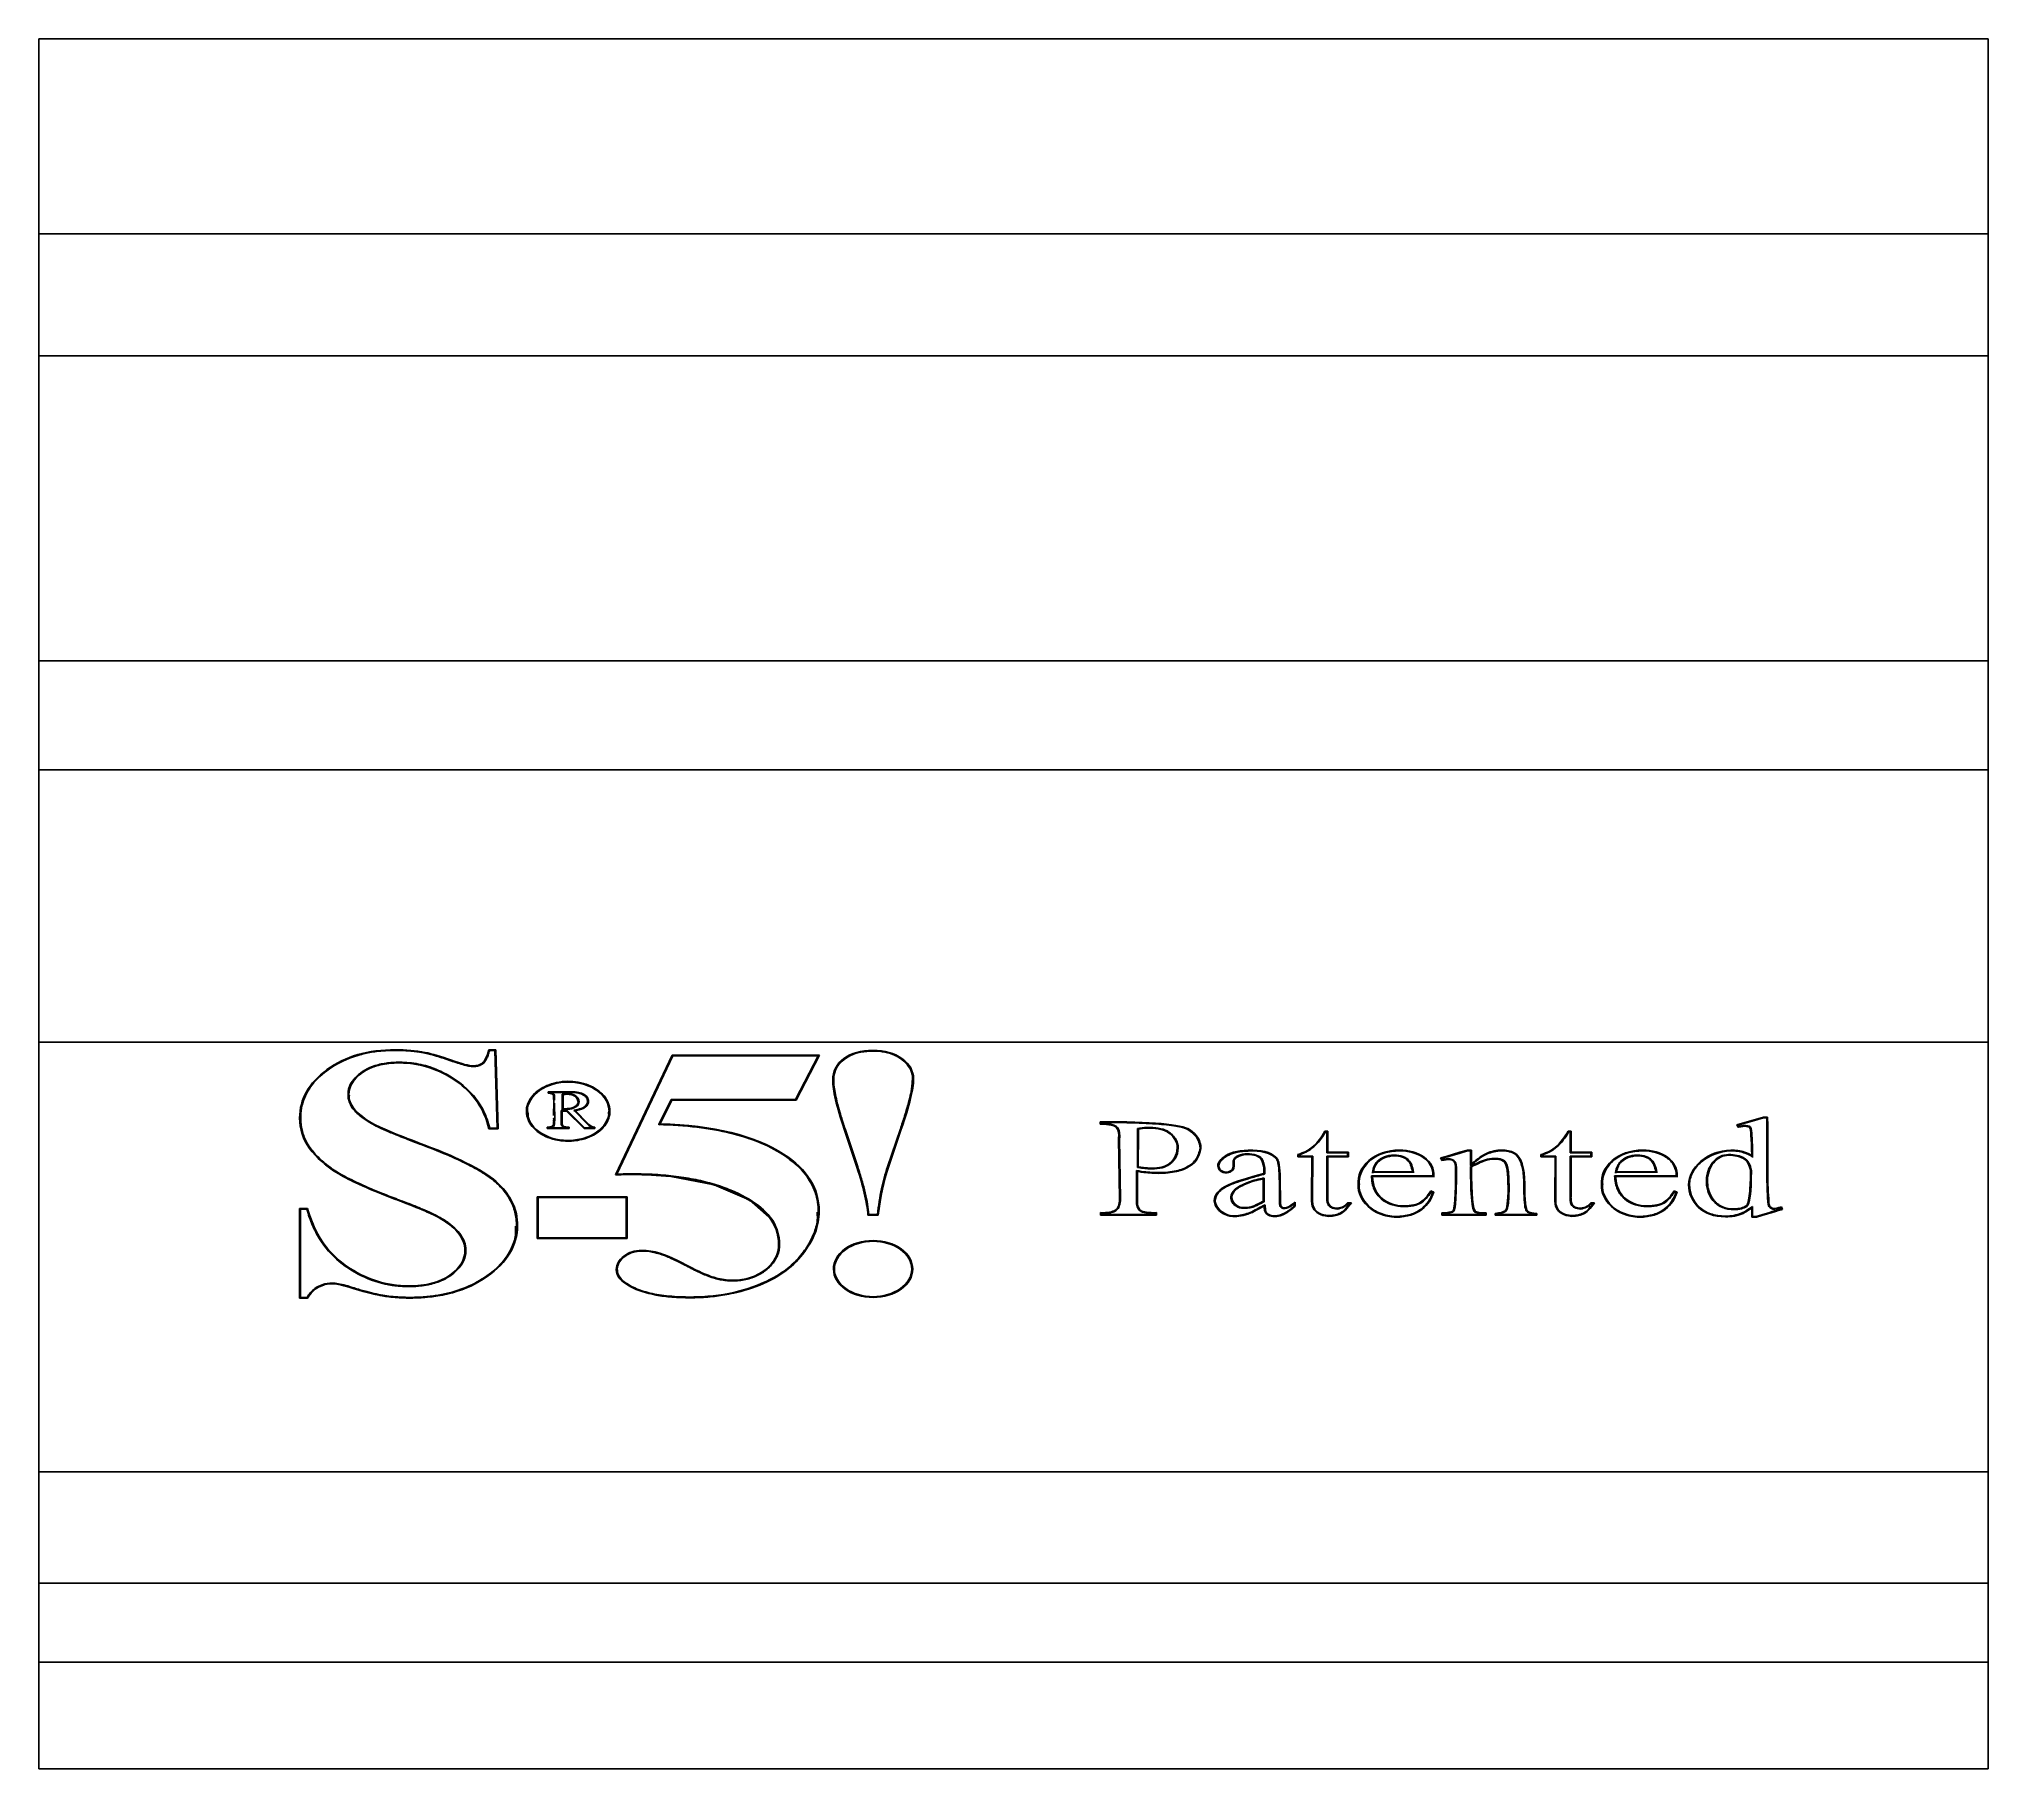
# Model space of a CAD drawing. Header units: inches. Extents: x -3.49 to -1.49, y 1.04 to 2.81.
import ezdxf

# ---------------------------------------------------------------- set-up
doc = ezdxf.new("R2010")
doc.units = ezdxf.units.IN
doc.header["$MEASUREMENT"] = 0

msp = doc.modelspace()

# ---------------------------------------------------------------- linework, layer by layer
at = {"color": 7, "linetype": 'Continuous', "lineweight": 25}
for p, q in [((-3.4945, 2.8127), (-1.4945, 2.8127)), ((-3.4945, 1.0377), (-3.4945, 2.8127)), ((-1.4945, 1.0377), (-1.4945, 2.8127)), ((-3.4945, 2.6127), (-1.4945, 2.6127)), ((-3.4945, 2.4877), (-1.4945, 2.4877)), ((-3.4945, 2.1745), (-1.4945, 2.1745)), ((-1.4945, 2.0627), (-3.4945, 2.0627)), ((-3.4945, 1.7833), (-1.4945, 1.7833)), ((-3.0982, 1.7722), (-3.0982, 1.7729)), ((-3.0328, 1.7757), (-3.0256, 1.7757)), ((-3.0328, 1.775), (-3.0328, 1.7757)), ((-3.0328, 1.775), (-3.0256, 1.775)), ((-3.032, 1.775), (-3.0266, 1.775)), ((-3.0266, 1.775), (-3.0242, 1.6952)), ((-3.0256, 1.7757), (-3.0232, 1.6945)), ((-3.0256, 1.775), (-3.0256, 1.7757)), ((-3.0256, 1.775), (-3.0232, 1.6945)), ((-2.903, 1.6474), (-2.8449, 1.7702)), ((-2.9027, 1.6474), (-2.8449, 1.7695)), ((-2.9016, 1.6481), (-2.8442, 1.7695)), ((-2.8449, 1.7702), (-2.6934, 1.7702)), ((-2.8449, 1.7695), (-2.8449, 1.7702)), ((-2.8449, 1.7695), (-2.6938, 1.7695)), ((-2.8442, 1.7695), (-2.6949, 1.7695)), ((-2.6949, 1.7695), (-2.7181, 1.7246)), ((-2.6949, 1.7688), (-2.7181, 1.7239)), ((-2.6934, 1.7702), (-2.7174, 1.7238)), ((-2.6949, 1.7688), (-2.6949, 1.7695)), ((-2.679, 1.7443), (-2.679, 1.7436)), ((-2.598, 1.7442), (-2.598, 1.7449)), ((-3.1764, 1.7298), (-3.1764, 1.7291)), ((-2.9781, 1.7358), (-2.9781, 1.7365)), ((-2.972, 1.731), (-2.972, 1.7326)), ((-2.971, 1.731), (-2.971, 1.7319)), ((-2.9656, 1.7284), (-2.9656, 1.7291)), ((-2.9575, 1.73), (-2.9575, 1.7144)), ((-2.9565, 1.7295), (-2.9565, 1.7144)), ((-2.9413, 1.7213), (-2.9413, 1.722)), ((-2.9315, 1.722), (-2.9315, 1.7227)), ((-2.8457, 1.7246), (-2.8584, 1.6989)), ((-2.8457, 1.7239), (-2.8584, 1.6982)), ((-2.845, 1.7238), (-2.857, 1.6996)), ((-2.7181, 1.7246), (-2.8457, 1.7246)), ((-2.8457, 1.7239), (-2.8457, 1.7246)), ((-2.7181, 1.7239), (-2.8457, 1.7239)), ((-2.7174, 1.7238), (-2.845, 1.7238)), ((-2.7181, 1.7239), (-2.7181, 1.7246)), ((-3.226, 1.7051), (-3.226, 1.7044)), ((-3.1714, 1.7147), (-3.1714, 1.7154)), ((-2.9933, 1.7126), (-2.9933, 1.7119)), ((-2.9654, 1.716), (-2.9654, 1.7167)), ((-2.9524, 1.7132), (-2.9585, 1.7132)), ((-2.9585, 1.7132), (-2.9585, 1.699)), ((-2.9524, 1.7125), (-2.9585, 1.7125)), ((-2.9575, 1.7125), (-2.9575, 1.6983)), ((-2.953, 1.7125), (-2.9575, 1.7125)), ((-2.9352, 1.6949), (-2.953, 1.7125)), ((-2.9524, 1.7125), (-2.9524, 1.7132)), ((-2.9347, 1.6956), (-2.9524, 1.7132)), ((-2.9347, 1.6949), (-2.9524, 1.7125)), ((-2.9457, 1.7135), (-2.9321, 1.6997)), ((-2.9441, 1.7131), (-2.9313, 1.7001)), ((-2.9441, 1.7124), (-2.9441, 1.7131)), ((-2.9441, 1.7124), (-2.9313, 1.6994)), ((-2.9313, 1.6994), (-2.9313, 1.7001)), ((-2.9096, 1.7118), (-2.9096, 1.7125)), ((-2.4056, 1.6992), (-2.4056, 1.7018)), ((-2.4046, 1.6992), (-2.4046, 1.7011)), ((-1.7524, 1.6986), (-1.7369, 1.7031)), ((-1.7521, 1.698), (-1.7369, 1.7024)), ((-1.7511, 1.6982), (-1.7365, 1.7024)), ((-1.7369, 1.7031), (-1.725, 1.7065)), ((-1.7369, 1.7024), (-1.725, 1.7058)), ((-1.7369, 1.7024), (-1.7369, 1.7031)), ((-1.7365, 1.7024), (-1.7248, 1.7058)), ((-1.725, 1.7065), (-1.7206, 1.7065)), ((-1.725, 1.7058), (-1.725, 1.7065)), ((-1.725, 1.7058), (-1.7206, 1.7058)), ((-1.7248, 1.7058), (-1.7215, 1.7058)), ((-1.7215, 1.7058), (-1.7213, 1.6978)), ((-1.7206, 1.7065), (-1.7203, 1.6978)), ((-1.7206, 1.7058), (-1.7206, 1.7065)), ((-1.7206, 1.7058), (-1.7203, 1.6974)), ((-3.1495, 1.698), (-3.1495, 1.6987)), ((-3.0232, 1.6945), (-3.0328, 1.6945)), ((-3.0242, 1.6952), (-3.032, 1.6952)), ((-3.032, 1.6945), (-3.032, 1.6952)), ((-3.0242, 1.6945), (-3.032, 1.6945)), ((-3.0242, 1.6945), (-3.0242, 1.6952)), ((-2.9729, 1.6949), (-2.9729, 1.6963)), ((-2.9729, 1.6956), (-2.9713, 1.6956)), ((-2.9503, 1.6949), (-2.9729, 1.6949)), ((-2.9513, 1.6956), (-2.9719, 1.6956)), ((-2.9719, 1.6949), (-2.9719, 1.6956)), ((-2.9513, 1.6949), (-2.9719, 1.6949)), ((-2.9668, 1.6976), (-2.9668, 1.6983)), ((-2.9513, 1.6949), (-2.9513, 1.6956)), ((-2.9513, 1.6956), (-2.9503, 1.6956)), ((-2.9503, 1.6963), (-2.9503, 1.6949)), ((-2.924, 1.6949), (-2.9352, 1.6949)), ((-2.9347, 1.6949), (-2.9347, 1.6956)), ((-2.925, 1.6956), (-2.9347, 1.6956)), ((-2.925, 1.6949), (-2.9347, 1.6949)), ((-2.9272, 1.6962), (-2.9272, 1.6969)), ((-2.9254, 1.6884), (-2.9254, 1.6891)), ((-2.925, 1.6949), (-2.925, 1.6957)), ((-2.924, 1.6963), (-2.924, 1.6949)), ((-2.857, 1.6989), (-2.857, 1.6996)), ((-2.6553, 1.6552), (-2.6683, 1.6942)), ((-2.6543, 1.6554), (-2.6673, 1.6944)), ((-2.6673, 1.6937), (-2.6673, 1.6944)), ((-2.6543, 1.6547), (-2.6673, 1.6937)), ((-2.6106, 1.6944), (-2.6238, 1.6554)), ((-2.6106, 1.6937), (-2.6238, 1.6547)), ((-2.6096, 1.6942), (-2.6229, 1.6552)), ((-2.6106, 1.6937), (-2.6106, 1.6944)), ((-2.3866, 1.6838), (-2.3867, 1.6864)), ((-2.3856, 1.6226), (-2.3866, 1.6845)), ((-2.3865, 1.6864), (-2.3865, 1.6871)), ((-2.3846, 1.6226), (-2.3856, 1.6844)), ((-2.3856, 1.6837), (-2.3856, 1.6844)), ((-2.3846, 1.6219), (-2.3856, 1.6837)), ((-2.3673, 1.6908), (-2.3674, 1.6548)), ((-2.3673, 1.6901), (-2.3674, 1.6548)), ((-2.3672, 1.6947), (-2.3673, 1.6908)), ((-2.3672, 1.694), (-2.3673, 1.6901)), ((-2.3673, 1.6901), (-2.3673, 1.6908)), ((-2.3672, 1.694), (-2.3672, 1.6947)), ((-2.3663, 1.6908), (-2.3664, 1.6554)), ((-2.3662, 1.6942), (-2.3663, 1.6908)), ((-2.3578, 1.6953), (-2.3578, 1.696)), ((-2.3369, 1.6917), (-2.3369, 1.6924)), ((-2.175, 1.692), (-2.1719, 1.692)), ((-2.175, 1.6913), (-2.175, 1.692)), ((-2.175, 1.6913), (-2.1719, 1.6913)), ((-2.1744, 1.6913), (-2.1729, 1.6913)), ((-2.1729, 1.6913), (-2.1729, 1.6908)), ((-2.1729, 1.6906), (-2.1729, 1.6913)), ((-2.1729, 1.6908), (-2.1729, 1.67)), ((-2.1729, 1.6906), (-2.1729, 1.6902)), ((-2.1719, 1.6913), (-2.1719, 1.692)), ((-2.1719, 1.6913), (-2.1719, 1.6909)), ((-2.1719, 1.6908), (-2.1719, 1.67)), ((-1.9254, 1.692), (-1.9223, 1.692)), ((-1.9254, 1.6913), (-1.9254, 1.692)), ((-1.9254, 1.6913), (-1.9223, 1.6913)), ((-1.9248, 1.6913), (-1.9233, 1.6913)), ((-1.9233, 1.6913), (-1.9233, 1.6908)), ((-1.9233, 1.6906), (-1.9233, 1.6913)), ((-1.9233, 1.6908), (-1.9233, 1.67)), ((-1.9233, 1.6906), (-1.9233, 1.6902)), ((-1.9223, 1.6913), (-1.9223, 1.692)), ((-1.9223, 1.6913), (-1.9223, 1.6909)), ((-1.9223, 1.6908), (-1.9223, 1.67)), ((-1.751, 1.6961), (-1.7524, 1.6986)), ((-1.7504, 1.697), (-1.7511, 1.6982)), ((-1.7511, 1.6975), (-1.7511, 1.6982)), ((-1.7504, 1.6963), (-1.7511, 1.6975)), ((-1.7504, 1.6963), (-1.7504, 1.697)), ((-1.7479, 1.6968), (-1.7504, 1.6963)), ((-1.7441, 1.6972), (-1.7454, 1.6971)), ((-1.7441, 1.6972), (-1.7441, 1.6979)), ((-1.7215, 1.681), (-1.7215, 1.6698)), ((-1.7213, 1.6971), (-1.7213, 1.6978)), ((-3.0984, 1.677), (-3.0984, 1.6777)), ((-2.7304, 1.6679), (-2.7304, 1.6686)), ((-2.3265, 1.6742), (-2.3265, 1.6749)), ((-2.3264, 1.6746), (-2.3264, 1.6753)), ((-2.3031, 1.6738), (-2.3031, 1.6745)), ((-2.2681, 1.6608), (-2.2681, 1.6615)), ((-2.2635, 1.6664), (-2.2645, 1.6657)), ((-2.2635, 1.6664), (-2.2635, 1.6671)), ((-2.2547, 1.6682), (-2.2566, 1.668)), ((-2.2547, 1.6682), (-2.2547, 1.6689)), ((-2.2398, 1.6632), (-2.2398, 1.6639)), ((-2.2234, 1.6625), (-2.2234, 1.6632)), ((-2.2028, 1.6657), (-2.2028, 1.668)), ((-2.1884, 1.6657), (-2.2028, 1.6657)), ((-2.2018, 1.6657), (-2.2018, 1.6676)), ((-2.1874, 1.6664), (-2.2018, 1.6664)), ((-2.1874, 1.6657), (-2.2018, 1.6657)), ((-2.1887, 1.6238), (-2.1884, 1.6657)), ((-2.1887, 1.6231), (-2.1884, 1.665)), ((-2.1884, 1.665), (-2.1884, 1.6657)), ((-2.1877, 1.6238), (-2.1874, 1.6664)), ((-2.1729, 1.6664), (-2.173, 1.6251)), ((-2.1729, 1.67), (-2.1516, 1.67)), ((-2.1516, 1.6664), (-2.1729, 1.6664)), ((-2.1516, 1.6657), (-2.1729, 1.6657)), ((-2.1719, 1.6657), (-2.172, 1.6257)), ((-2.1719, 1.6707), (-2.1506, 1.6707)), ((-2.1719, 1.67), (-2.1506, 1.67)), ((-2.1506, 1.6657), (-2.1719, 1.6657)), ((-2.1516, 1.67), (-2.1516, 1.6657)), ((-2.1506, 1.6707), (-2.1506, 1.6657)), ((-2.1213, 1.6602), (-2.1213, 1.6609)), ((-2.104, 1.6669), (-2.104, 1.6676)), ((-2.0985, 1.672), (-2.0985, 1.6727)), ((-2.0891, 1.6618), (-2.0891, 1.6625)), ((-2.0563, 1.6647), (-2.0495, 1.6666)), ((-2.0548, 1.6621), (-2.0563, 1.6647)), ((-2.0559, 1.6641), (-2.0495, 1.6659)), ((-2.0549, 1.6643), (-2.0492, 1.6659)), ((-2.0542, 1.6629), (-2.0549, 1.6643)), ((-2.0549, 1.6636), (-2.0549, 1.6643)), ((-2.0542, 1.6622), (-2.0549, 1.6636)), ((-2.0542, 1.6622), (-2.0542, 1.6629)), ((-2.0495, 1.6666), (-2.0364, 1.6704)), ((-2.0495, 1.6659), (-2.0364, 1.6697)), ((-2.0495, 1.6659), (-2.0495, 1.6666)), ((-2.0492, 1.6659), (-2.036, 1.6697)), ((-2.0477, 1.6632), (-2.0477, 1.6639)), ((-2.0412, 1.6598), (-2.0412, 1.6605)), ((-2.0364, 1.6704), (-2.0287, 1.6726)), ((-2.0364, 1.6697), (-2.0287, 1.6719)), ((-2.0364, 1.6697), (-2.0364, 1.6704)), ((-2.036, 1.6697), (-2.0285, 1.6719)), ((-2.0287, 1.6726), (-2.0244, 1.6726)), ((-2.0287, 1.6719), (-2.0287, 1.6726)), ((-2.0287, 1.6719), (-2.0244, 1.6719)), ((-2.0285, 1.6719), (-2.0254, 1.6719)), ((-2.0254, 1.6719), (-2.0254, 1.6569)), ((-2.0244, 1.6726), (-2.0244, 1.6581)), ((-2.0142, 1.6607), (-2.0142, 1.6614)), ((-2.0091, 1.6686), (-2.0091, 1.6693)), ((-1.9806, 1.6693), (-1.9806, 1.67)), ((-1.9532, 1.6657), (-1.9532, 1.668)), ((-1.9388, 1.6657), (-1.9532, 1.6657)), ((-1.9522, 1.6657), (-1.9522, 1.6676)), ((-1.9378, 1.6664), (-1.9522, 1.6664)), ((-1.9378, 1.6657), (-1.9522, 1.6657)), ((-1.9391, 1.6238), (-1.9388, 1.6657)), ((-1.9391, 1.6231), (-1.9388, 1.665)), ((-1.9388, 1.665), (-1.9388, 1.6657)), ((-1.9381, 1.6238), (-1.9378, 1.6664)), ((-1.9233, 1.67), (-1.902, 1.67)), ((-1.9233, 1.6664), (-1.9233, 1.6251)), ((-1.902, 1.6664), (-1.9233, 1.6664)), ((-1.902, 1.6657), (-1.9233, 1.6657)), ((-1.9223, 1.6707), (-1.901, 1.6707)), ((-1.9223, 1.67), (-1.901, 1.67)), ((-1.9223, 1.6657), (-1.9223, 1.6257)), ((-1.901, 1.6657), (-1.9223, 1.6657)), ((-1.902, 1.67), (-1.902, 1.6657)), ((-1.901, 1.6707), (-1.901, 1.6657)), ((-1.8716, 1.6602), (-1.8716, 1.6609)), ((-1.8544, 1.6669), (-1.8544, 1.6676)), ((-1.8489, 1.672), (-1.8489, 1.6727)), ((-1.8395, 1.6618), (-1.8395, 1.6625)), ((-1.7585, 1.6719), (-1.7585, 1.6726)), ((-1.7444, 1.67), (-1.7444, 1.6707)), ((-1.737, 1.6667), (-1.737, 1.6674)), ((-1.7206, 1.6705), (-1.7206, 1.6698)), ((-2.9016, 1.6474), (-2.9016, 1.6481)), ((-2.6543, 1.6547), (-2.6543, 1.6554)), ((-2.6238, 1.6547), (-2.6238, 1.6554)), ((-2.3682, 1.6517), (-2.3684, 1.6209)), ((-2.3682, 1.651), (-2.3684, 1.6202)), ((-2.3682, 1.651), (-2.3682, 1.6517)), ((-2.3672, 1.6508), (-2.3674, 1.6209)), ((-2.3664, 1.6547), (-2.3664, 1.6554)), ((-2.3556, 1.6536), (-2.3556, 1.6543)), ((-2.3507, 1.6489), (-2.3507, 1.6496)), ((-2.3366, 1.6569), (-2.3366, 1.6576)), ((-2.2847, 1.6558), (-2.2847, 1.6565)), ((-2.2837, 1.6569), (-2.2837, 1.6562)), ((-2.2837, 1.6562), (-2.2837, 1.6555)), ((-2.2725, 1.6502), (-2.2725, 1.6509)), ((-2.2689, 1.6555), (-2.2689, 1.6562)), ((-2.2384, 1.6201), (-2.2383, 1.6431)), ((-2.2384, 1.6194), (-2.2383, 1.6424)), ((-2.2383, 1.6424), (-2.2383, 1.6431)), ((-2.2375, 1.648), (-2.2375, 1.6545)), ((-2.2374, 1.6197), (-2.2373, 1.644)), ((-2.2365, 1.6482), (-2.2365, 1.6545)), ((-2.0642, 1.6463), (-2.1272, 1.6463)), ((-2.0642, 1.6456), (-2.1272, 1.6456)), ((-2.1262, 1.6498), (-2.0841, 1.6499)), ((-2.0632, 1.6456), (-2.1262, 1.6456)), ((-2.1262, 1.6449), (-2.1262, 1.6456)), ((-2.1251, 1.6505), (-2.0852, 1.6506)), ((-2.1251, 1.6498), (-2.1251, 1.6505)), ((-2.1251, 1.6498), (-2.0852, 1.6499)), ((-2.0852, 1.6499), (-2.0852, 1.6506)), ((-2.0642, 1.6456), (-2.0642, 1.6463)), ((-2.0641, 1.6463), (-2.0641, 1.647)), ((-2.0409, 1.6535), (-2.0409, 1.6542)), ((-2.0245, 1.6549), (-2.0245, 1.6556)), ((-1.8145, 1.6463), (-1.8776, 1.6463)), ((-1.8145, 1.6456), (-1.8776, 1.6456)), ((-1.8766, 1.6498), (-1.8344, 1.6499)), ((-1.8136, 1.6456), (-1.8766, 1.6456)), ((-1.8766, 1.6449), (-1.8766, 1.6456)), ((-1.8755, 1.6505), (-1.8355, 1.6506)), ((-1.8755, 1.6498), (-1.8755, 1.6505)), ((-1.8755, 1.6498), (-1.8355, 1.6499)), ((-1.8355, 1.6499), (-1.8355, 1.6506)), ((-1.8145, 1.6463), (-1.8145, 1.647)), ((-1.8145, 1.6456), (-1.8145, 1.6463)), ((-1.7834, 1.641), (-1.7834, 1.6417)), ((-1.7834, 1.641), (-1.7832, 1.639)), ((-1.7383, 1.6508), (-1.7383, 1.6515)), ((-3.1245, 1.6207), (-3.1245, 1.6214)), ((-3.0228, 1.6374), (-3.0228, 1.6381)), ((-2.9834, 1.6248), (-2.891, 1.6248)), ((-2.9834, 1.582), (-2.9834, 1.6248)), ((-2.9834, 1.6241), (-2.891, 1.6241)), ((-2.9824, 1.5821), (-2.9824, 1.6241)), ((-2.9824, 1.6241), (-2.892, 1.6241)), ((-2.892, 1.6241), (-2.892, 1.5821)), ((-2.891, 1.6248), (-2.891, 1.582)), ((-2.3856, 1.6219), (-2.3856, 1.6226)), ((-2.3674, 1.6202), (-2.3674, 1.6209)), ((-2.2874, 1.6199), (-2.2874, 1.6206)), ((-2.274, 1.6364), (-2.274, 1.6371)), ((-2.2705, 1.6239), (-2.2705, 1.6246)), ((-2.2552, 1.6383), (-2.2552, 1.639)), ((-2.2384, 1.6194), (-2.2384, 1.6201)), ((-2.1887, 1.6231), (-2.1887, 1.6238)), ((-2.1721, 1.6236), (-2.1721, 1.6229)), ((-2.1408, 1.6363), (-2.1408, 1.637)), ((-2.1399, 1.6388), (-2.1399, 1.6381)), ((-2.1398, 1.6363), (-2.1394, 1.6381)), ((-2.1398, 1.6364), (-2.1398, 1.6357)), ((-2.0663, 1.6308), (-2.0633, 1.6295)), ((-2.0663, 1.6301), (-2.0663, 1.6308)), ((-2.0663, 1.6301), (-2.0633, 1.6288)), ((-2.0659, 1.6298), (-2.0644, 1.6291)), ((-2.0644, 1.6284), (-2.0644, 1.6291)), ((-1.987, 1.6335), (-1.987, 1.6342)), ((-1.9391, 1.6231), (-1.9391, 1.6238)), ((-1.9224, 1.6236), (-1.9224, 1.6229)), ((-1.8912, 1.6363), (-1.8912, 1.637)), ((-1.8903, 1.6388), (-1.8903, 1.6381)), ((-1.8902, 1.6363), (-1.8898, 1.6381)), ((-1.8902, 1.6364), (-1.8902, 1.6357)), ((-1.8167, 1.6308), (-1.8136, 1.6295)), ((-1.8167, 1.6301), (-1.8167, 1.6308)), ((-1.8167, 1.6301), (-1.8136, 1.6288)), ((-1.8163, 1.6298), (-1.8148, 1.6291)), ((-1.8148, 1.6284), (-1.8148, 1.6291)), ((-1.8007, 1.6368), (-1.8007, 1.6361)), ((-1.7825, 1.64), (-1.7825, 1.6393)), ((-3.227, 1.6128), (-3.2188, 1.6128)), ((-3.227, 1.5209), (-3.227, 1.6128)), ((-3.227, 1.6121), (-3.2188, 1.6121)), ((-3.226, 1.5209), (-3.226, 1.6121)), ((-3.226, 1.6121), (-3.2196, 1.6121)), ((-3.2188, 1.6121), (-3.2188, 1.6128)), ((-2.6949, 1.6089), (-2.6949, 1.6096)), ((-2.6332, 1.6058), (-2.6438, 1.6058)), ((-2.6341, 1.6066), (-2.6429, 1.6066)), ((-2.6429, 1.6059), (-2.6429, 1.6066)), ((-2.6341, 1.6059), (-2.6429, 1.6059)), ((-2.6341, 1.6059), (-2.6341, 1.6066)), ((-2.4053, 1.6058), (-2.4053, 1.6085)), ((-2.3478, 1.6058), (-2.4053, 1.6058)), ((-2.4043, 1.6059), (-2.4043, 1.6078)), ((-2.3488, 1.6066), (-2.4043, 1.6066)), ((-2.3488, 1.6059), (-2.4043, 1.6059)), ((-2.3488, 1.6078), (-2.3488, 1.6059)), ((-2.3478, 1.6085), (-2.3478, 1.6058)), ((-2.2651, 1.6149), (-2.2651, 1.6156)), ((-2.25, 1.6087), (-2.25, 1.6094)), ((-2.2374, 1.6145), (-2.2374, 1.6152)), ((-2.2373, 1.6132), (-2.2374, 1.6145)), ((-2.2363, 1.6143), (-2.2363, 1.6136)), ((-2.2203, 1.6159), (-2.2203, 1.6166)), ((-2.2159, 1.6127), (-2.2159, 1.6134)), ((-2.2141, 1.6086), (-2.2141, 1.6093)), ((-2.2063, 1.6175), (-2.2063, 1.6147)), ((-2.2053, 1.6191), (-2.2053, 1.6152)), ((-2.1861, 1.6127), (-2.1861, 1.6134)), ((-2.1715, 1.6048), (-2.1715, 1.6055)), ((-2.1707, 1.6163), (-2.1707, 1.617)), ((-2.1623, 1.6123), (-2.1623, 1.613)), ((-2.1552, 1.6146), (-2.1517, 1.618)), ((-2.1517, 1.6187), (-2.1478, 1.6187)), ((-2.1517, 1.618), (-2.1517, 1.6187)), ((-2.1517, 1.618), (-2.1478, 1.618)), ((-2.1511, 1.618), (-2.1494, 1.618)), ((-2.1494, 1.6173), (-2.1494, 1.618)), ((-2.1019, 1.6038), (-2.1019, 1.6045)), ((-2.0548, 1.6058), (-2.0548, 1.6083)), ((-2.0096, 1.6058), (-2.0548, 1.6058)), ((-2.0538, 1.6058), (-2.0538, 1.6076)), ((-2.0106, 1.6065), (-2.0538, 1.6065)), ((-2.0106, 1.6058), (-2.0538, 1.6058)), ((-2.0106, 1.6076), (-2.0106, 1.6058)), ((-2.0096, 1.6083), (-2.0096, 1.6058)), ((-2.0001, 1.6058), (-2.0001, 1.6078)), ((-1.9573, 1.6058), (-2.0001, 1.6058)), ((-1.9991, 1.6058), (-1.9991, 1.6072)), ((-1.9583, 1.6065), (-1.9991, 1.6065)), ((-1.9583, 1.6058), (-1.9991, 1.6058)), ((-1.9583, 1.6058), (-1.9583, 1.6071)), ((-1.9573, 1.6078), (-1.9573, 1.6058)), ((-1.9365, 1.6127), (-1.9365, 1.6134)), ((-1.9219, 1.6048), (-1.9219, 1.6055)), ((-1.9211, 1.6163), (-1.9211, 1.617)), ((-1.9127, 1.6123), (-1.9127, 1.613)), ((-1.9056, 1.6146), (-1.9021, 1.618)), ((-1.9021, 1.6187), (-1.8982, 1.6187)), ((-1.9021, 1.618), (-1.9021, 1.6187)), ((-1.9021, 1.618), (-1.8982, 1.618)), ((-1.9015, 1.618), (-1.8998, 1.618)), ((-1.8998, 1.6173), (-1.8998, 1.618)), ((-1.8523, 1.6038), (-1.8523, 1.6045)), ((-1.7638, 1.6043), (-1.7638, 1.605)), ((-1.7546, 1.6116), (-1.7546, 1.6123)), ((-1.7475, 1.6072), (-1.7475, 1.6079)), ((-1.737, 1.6038), (-1.737, 1.6131)), ((-1.7322, 1.6038), (-1.737, 1.6038)), ((-1.736, 1.6038), (-1.736, 1.6148)), ((-1.7324, 1.6045), (-1.736, 1.6045)), ((-1.7324, 1.6038), (-1.736, 1.6038)), ((-1.7206, 1.6081), (-1.7324, 1.6045)), ((-1.7206, 1.6074), (-1.7324, 1.6038)), ((-1.7324, 1.6038), (-1.7324, 1.6045)), ((-1.7202, 1.6075), (-1.7322, 1.6038)), ((-1.7206, 1.6074), (-1.7206, 1.6081)), ((-1.7071, 1.6134), (-1.7065, 1.6123)), ((-1.7065, 1.6116), (-1.7065, 1.6123)), ((-1.7064, 1.6143), (-1.7053, 1.6118)), ((-1.7064, 1.6136), (-1.7064, 1.6143)), ((-1.7064, 1.6136), (-1.7056, 1.6117)), ((-3.0044, 1.5948), (-3.0044, 1.5955)), ((-2.891, 1.582), (-2.9834, 1.582)), ((-2.892, 1.5828), (-2.9824, 1.5828)), ((-2.892, 1.5821), (-2.9824, 1.5821)), ((-3.0574, 1.5691), (-3.0574, 1.5698)), ((-2.7355, 1.5753), (-2.7355, 1.576)), ((-2.6386, 1.5791), (-2.6386, 1.5798)), ((-2.9011, 1.5505), (-2.9011, 1.5498)), ((-2.8245, 1.5511), (-2.8245, 1.5518)), ((-2.7994, 1.5407), (-2.7994, 1.5414)), ((-2.6782, 1.5507), (-2.6782, 1.55)), ((-2.5989, 1.5499), (-2.5989, 1.5506)), ((-3.2188, 1.5209), (-3.227, 1.5209)), ((-3.2194, 1.5216), (-3.226, 1.5216)), ((-3.2194, 1.5209), (-3.226, 1.5209)), ((-3.2194, 1.5209), (-3.2194, 1.5216)), ((-3.1757, 1.5319), (-3.1757, 1.5326)), ((-2.8866, 1.5322), (-2.8866, 1.5329)), ((-2.6386, 1.5216), (-2.6386, 1.5223)), ((-3.4945, 1.3427), (-1.4945, 1.3427)), ((-3.4945, 1.2284), (-1.4945, 1.2284)), ((-3.4945, 1.1473), (-1.4945, 1.1473)), ((-3.4945, 1.0377), (-1.4945, 1.0377))]:
    msp.add_line(p, q, dxfattribs=at)
at = {"color": 7, "linetype": 'Continuous', "lineweight": 25, "flags": 128}
msp.add_lwpolyline([(-2.7346, 1.5754), (-2.7345, 1.5765), (-2.7367, 1.5893), (-2.7426, 1.6011), (-2.7657, 1.6215), (-2.8017, 1.637), (-2.846, 1.6456), (-2.871, 1.6473), (-2.8792, 1.6475), (-2.8829, 1.6475), (-2.8838, 1.6475), (-2.8839, 1.6475), (-2.8839, 1.6475), (-2.8839, 1.6475), (-2.8839, 1.6475), (-2.8839, 1.6475), (-2.8839, 1.6475), (-2.8839, 1.6475), (-2.8839, 1.6475), (-2.8839, 1.6475), (-2.8839, 1.6475), (-2.8839, 1.6475), (-2.8839, 1.6475), (-2.8839, 1.6475), (-2.8841, 1.6475), (-2.8844, 1.6475), (-2.8851, 1.6475), (-2.9016, 1.6474)], dxfattribs=at)
at = {"color": 7, "linetype": 'Continuous', "lineweight": 25}
for points, knots in [([(-3.125, 1.6208), (-3.1541, 1.6317), (-3.1749, 1.641), (-3.2002, 1.6563), (-3.21, 1.6649), (-3.2236, 1.6838), (-3.227, 1.6942), (-3.227, 1.7056), (-3.227, 1.725), (-3.2176, 1.7416), (-3.1803, 1.7689), (-3.1568, 1.7757), (-3.1284, 1.7757), (-3.118, 1.7757), (-3.108, 1.7748), (-3.0982, 1.7729)], [28, 28, 28, 28, 29, 29, 30, 30, 31, 31, 31, 32, 32, 33, 33, 33, 34, 34, 34, 34]), ([(-3.227, 1.7049), (-3.227, 1.7243), (-3.2176, 1.7409), (-3.1803, 1.7682), (-3.1568, 1.775), (-3.1284, 1.775), (-3.118, 1.775), (-3.108, 1.7741), (-3.0982, 1.7722)], [31, 31, 31, 31, 32, 32, 33, 33, 33, 34, 34, 34, 34]), ([(-3.1245, 1.6214), (-3.1297, 1.6234), (-3.1404, 1.6275), (-3.1585, 1.6349), (-3.1773, 1.6435), (-3.1919, 1.652), (-3.204, 1.6612), (-3.2136, 1.6711), (-3.2208, 1.6817), (-3.2243, 1.6914), (-3.2255, 1.6983), (-3.2259, 1.7026), (-3.226, 1.705), (-3.2258, 1.7112), (-3.2248, 1.7178), (-3.2214, 1.7295), (-3.2118, 1.7443), (-3.1918, 1.7604), (-3.1717, 1.7692), (-3.1534, 1.7733), (-3.1415, 1.7747), (-3.1321, 1.775), (-3.1275, 1.775), (-3.1262, 1.775), (-3.1235, 1.775), (-3.118, 1.7747), (-3.1094, 1.774), (-3.1021, 1.7729), (-3.0985, 1.7722)], [27.999997, 27.999997, 27.999997, 27.999997, 28.187498, 28.375, 28.750002, 29.125004, 29.500007, 29.875009, 30.250012, 30.625014, 30.812515, 30.906266, 31.000016, 31.093767, 31.187518, 31.375019, 31.750021, 32.125024, 32.500026, 32.687527, 32.875029, 32.968779, 33.015655, 33.06253, 33.15628, 33.250031, 33.625033, 34.000036, 34.000036, 34.000036, 34.000036]), ([(-3.032, 1.6952), (-3.0334, 1.7013), (-3.0378, 1.7136), (-3.0513, 1.7342), (-3.0738, 1.7508), (-3.0978, 1.7599), (-3.1136, 1.7627), (-3.1266, 1.7629), (-3.1356, 1.7624), (-3.1512, 1.76), (-3.1682, 1.7507), (-3.1759, 1.7401), (-3.1774, 1.7321), (-3.1774, 1.7274), (-3.1766, 1.7225), (-3.1744, 1.7178), (-3.1723, 1.7151)], [2.009832, 2.009832, 2.009832, 2.009832, 2.321736, 2.633641, 3.257449, 3.569353, 3.881257, 4.037209, 4.193161, 4.505065, 5.128874, 5.752682, 5.908634, 6.064586, 6.37649, 7.000298, 7.000298, 7.000298, 7.000298]), ([(-3.032, 1.6945), (-3.0345, 1.7024), (-3.0393, 1.7178), (-3.0565, 1.7375), (-3.0782, 1.7521), (-3.103, 1.7611), (-3.1265, 1.7628), (-3.145, 1.7606), (-3.1577, 1.7557), (-3.1667, 1.7499), (-3.1732, 1.7431), (-3.177, 1.736), (-3.177, 1.7312), (-3.177, 1.7291)], [0, 0, 0, 0, 0.15381, 0.296448, 0.432519, 0.554149, 0.665728, 0.747125, 0.804602, 0.859032, 0.91012, 0.960124, 1, 1, 1, 1]), ([(-3.0328, 1.6945), (-3.0374, 1.7148), (-3.0486, 1.7312), (-3.0843, 1.7559), (-3.1035, 1.7621), (-3.1243, 1.7621), (-3.1403, 1.7621), (-3.153, 1.7589), (-3.1717, 1.7458), (-3.1764, 1.7383), (-3.1764, 1.7298), (-3.1764, 1.7244), (-3.1747, 1.7196), (-3.1714, 1.7154)], [2, 2, 2, 2, 3, 3, 4, 4, 4, 5, 5, 6, 6, 6, 7, 7, 7, 7]), ([(-3.0985, 1.7722), (-3.0944, 1.7714), (-3.0872, 1.7696), (-3.0718, 1.7643), (-3.0574, 1.7594), (-3.0487, 1.7581), (-3.0432, 1.759), (-3.0386, 1.761), (-3.0357, 1.7649), (-3.0336, 1.77), (-3.0325, 1.7734), (-3.032, 1.775)], [33.999953, 33.999953, 33.999953, 33.999953, 34.496638, 34.993323, 35.490008, 35.986693, 36.483378, 36.980063, 37.476748, 37.725091, 37.973433, 37.973433, 37.973433, 37.973433]), ([(-3.0982, 1.7729), (-3.0909, 1.7715), (-3.0819, 1.7688), (-3.0607, 1.7611), (-3.0533, 1.7592), (-3.0491, 1.7592), (-3.045, 1.7592), (-3.0418, 1.7601), (-3.0371, 1.7639), (-3.0349, 1.7685), (-3.0328, 1.7757)], [34, 34, 34, 34, 35, 35, 36, 36, 36, 37, 37, 38, 38, 38, 38]), ([(-3.0982, 1.7722), (-3.0909, 1.7708), (-3.0819, 1.7681), (-3.0607, 1.7604), (-3.0533, 1.7585), (-3.0491, 1.7585), (-3.045, 1.7585), (-3.0418, 1.7594), (-3.0371, 1.7632), (-3.0349, 1.7678), (-3.0328, 1.775)], [34, 34, 34, 34, 35, 35, 36, 36, 36, 37, 37, 38, 38, 38, 38]), ([(-2.6683, 1.6942), (-2.6761, 1.7176), (-2.68, 1.7343), (-2.68, 1.7444), (-2.68, 1.7536), (-2.6762, 1.761), (-2.6609, 1.7722), (-2.6509, 1.775), (-2.6386, 1.775), (-2.6267, 1.775), (-2.6168, 1.7722), (-2.601, 1.7609), (-2.597, 1.7537), (-2.597, 1.745), (-2.597, 1.7359), (-2.6012, 1.719), (-2.6096, 1.6942)], [3, 3, 3, 3, 4, 4, 4, 5, 5, 6, 6, 6, 7, 7, 8, 8, 8, 9, 9, 9, 9]), ([(-2.6797, 1.7437), (-2.6797, 1.7453), (-2.6799, 1.7495), (-2.6775, 1.7565), (-2.6717, 1.764), (-2.6627, 1.77), (-2.6513, 1.7737), (-2.6387, 1.7747), (-2.6261, 1.7736), (-2.6147, 1.7699), (-2.6056, 1.764), (-2.5992, 1.756), (-2.5967, 1.749), (-2.5972, 1.745), (-2.5973, 1.7443)], [0, 0, 0, 0, 0.047692, 0.133095, 0.224346, 0.315247, 0.405373, 0.502976, 0.598744, 0.689005, 0.781475, 0.872334, 0.978396, 1, 1, 1, 1]), ([(-2.6673, 1.6944), (-2.6687, 1.6985), (-2.6714, 1.7071), (-2.6756, 1.7216), (-2.6788, 1.7368), (-2.6793, 1.7482), (-2.6759, 1.7597), (-2.6656, 1.769), (-2.6517, 1.7735), (-2.6341, 1.7751), (-2.6144, 1.7712), (-2.6012, 1.7596), (-2.5977, 1.7484), (-2.5982, 1.7381), (-2.6017, 1.7229), (-2.6061, 1.7079), (-2.6091, 1.6987), (-2.6106, 1.6944)], [3, 3, 3, 3, 3.1875, 3.374999, 3.749999, 4.124998, 4.499997, 5.249996, 5.624995, 5.999994, 6.749993, 7.499991, 7.87499, 8.24999, 8.624989, 8.812488, 8.999988, 8.999988, 8.999988, 8.999988]), ([(-2.9781, 1.7365), (-2.9721, 1.7399), (-2.9653, 1.7421), (-2.9502, 1.7437), (-2.9428, 1.7431), (-2.9286, 1.7391), (-2.9227, 1.7359), (-2.9131, 1.7273), (-2.9102, 1.7225), (-2.9079, 1.7116), (-2.9088, 1.7064), (-2.9144, 1.6962), (-2.9188, 1.6919), (-2.9248, 1.6885)], [6, 6, 6, 6, 7, 7, 8, 8, 9, 9, 10, 10, 11, 11, 12, 12, 12, 12]), ([(-2.9781, 1.7358), (-2.9733, 1.738), (-2.9638, 1.7423), (-2.9464, 1.7431), (-2.9301, 1.7394), (-2.9172, 1.7314), (-2.9094, 1.7215), (-2.9093, 1.7146), (-2.9092, 1.7117)], [0, 0, 0, 0, 0.1743, 0.349681, 0.525062, 0.699362, 0.873661, 1, 1, 1, 1]), ([(-2.6673, 1.6937), (-2.6699, 1.7023), (-2.6745, 1.717), (-2.6789, 1.7338), (-2.6787, 1.7418), (-2.6787, 1.7436)], [0, 0, 0, 0, 0.522848, 0.897181, 1, 1, 1, 1]), ([(-2.5983, 1.7442), (-2.5986, 1.7403), (-2.5993, 1.7307), (-2.6041, 1.7138), (-2.6082, 1.701), (-2.6106, 1.6937)], [0, 0, 0, 0, 0.229689, 0.561767, 1, 1, 1, 1]), ([(-3.176, 1.7291), (-3.1761, 1.7282), (-3.1765, 1.7253), (-3.175, 1.7203), (-3.1726, 1.7166), (-3.1714, 1.7147)], [0, 0, 0, 0, 0.176452, 0.59665, 1, 1, 1, 1]), ([(-2.9248, 1.6885), (-2.9308, 1.6851), (-2.9376, 1.683), (-2.9527, 1.6814), (-2.96, 1.682), (-2.9743, 1.686), (-2.9802, 1.6891), (-2.9898, 1.6977), (-2.9927, 1.7026), (-2.995, 1.7134), (-2.9941, 1.7187), (-2.9885, 1.7289), (-2.9841, 1.7331), (-2.9781, 1.7365)], [0, 0, 0, 0, 1, 1, 2, 2, 3, 3, 4, 4, 5, 5, 6, 6, 6, 6]), ([(-2.9937, 1.712), (-2.9938, 1.7131), (-2.9947, 1.7182), (-2.9898, 1.7273), (-2.982, 1.733), (-2.9781, 1.7358)], [0, 0, 0, 0, 0.1229988, 0.5628552, 1, 1, 1, 1]), ([(-2.972, 1.7326), (-2.9642, 1.7326), (-2.9563, 1.7326), (-2.9485, 1.7326), (-2.9427, 1.7326), (-2.9382, 1.7316), (-2.932, 1.7278), (-2.9305, 1.7255), (-2.9305, 1.7228), (-2.9305, 1.7206), (-2.9315, 1.7186), (-2.9357, 1.7153), (-2.9392, 1.714), (-2.9441, 1.7131)], [0, 0, 0, 0, 1, 1, 1, 2, 2, 3, 3, 3, 4, 4, 5, 5, 5, 5]), ([(-2.972, 1.7319), (-2.9679, 1.7319), (-2.9598, 1.7318), (-2.9495, 1.7321), (-2.9415, 1.7316), (-2.9361, 1.7299), (-2.9323, 1.7272), (-2.9305, 1.7243), (-2.9306, 1.7226), (-2.9307, 1.7221)], [0, 0, 0, 0, 0.252683, 0.499163, 0.631263, 0.742582, 0.85484, 0.957572, 1, 1, 1, 1]), ([(-2.9666, 1.7289), (-2.9668, 1.7296), (-2.9674, 1.7301), (-2.9689, 1.7308), (-2.9702, 1.731), (-2.972, 1.731)], [23, 23, 23, 23, 24, 24, 25, 25, 25, 25]), ([(-2.971, 1.7319), (-2.966, 1.7319), (-2.959, 1.7319), (-2.9482, 1.7319), (-2.9421, 1.7317), (-2.9357, 1.7298), (-2.9317, 1.7259), (-2.9312, 1.7214), (-2.9332, 1.7182), (-2.9371, 1.7154), (-2.9431, 1.714), (-2.9457, 1.7135)], [0.042634, 0.042634, 0.042634, 0.042634, 0.674283, 0.990108, 1.305933, 1.937582, 2.569231, 3.200881, 3.83253, 4.46418, 5.095829, 5.095829, 5.095829, 5.095829]), ([(-2.9656, 1.7284), (-2.9658, 1.7288), (-2.9662, 1.7295), (-2.9672, 1.7303), (-2.968, 1.7304), (-2.9682, 1.7305)], [0, 0, 0, 0, 0.410252, 0.85065, 1, 1, 1, 1]), ([(-2.9664, 1.7081), (-2.9664, 1.71), (-2.9664, 1.7161), (-2.9661, 1.7231), (-2.9665, 1.7281), (-2.9666, 1.7289)], [0, 0, 0, 0, 0.270189, 0.887172, 1, 1, 1, 1]), ([(-2.9664, 1.7081), (-2.9664, 1.7097), (-2.9664, 1.7156), (-2.9661, 1.7224), (-2.9665, 1.7274), (-2.9666, 1.7282)], [0, 0, 0, 0, 0.244865, 0.883256, 1, 1, 1, 1]), ([(-2.9659, 1.698), (-2.9657, 1.6989), (-2.9647, 1.7042), (-2.9655, 1.7119), (-2.9654, 1.7186), (-2.9654, 1.7209)], [0, 0, 0, 0, 0.125165, 0.699483, 1, 1, 1, 1]), ([(-2.9654, 1.724), (-2.9654, 1.7245), (-2.9654, 1.7254), (-2.9654, 1.7271), (-2.9655, 1.7283), (-2.9656, 1.7291)], [0, 0, 0, 0, 0.314249, 0.520703, 1, 1, 1, 1]), ([(-2.9654, 1.7249), (-2.9654, 1.7253), (-2.9654, 1.7264), (-2.9655, 1.7276), (-2.9655, 1.7281), (-2.9656, 1.7284)], [22.0780738, 22.0780738, 22.0780738, 22.0780738, 22.2666826, 22.6439002, 23.0211178, 23.0211178, 23.0211178, 23.0211178]), ([(-2.9575, 1.7144), (-2.9528, 1.7144), (-2.9493, 1.7147), (-2.9449, 1.7161), (-2.9432, 1.717), (-2.9409, 1.7194), (-2.9403, 1.7208), (-2.9403, 1.7224), (-2.9403, 1.7247), (-2.9415, 1.7267), (-2.946, 1.7299), (-2.9489, 1.7307), (-2.9525, 1.7307), (-2.954, 1.7307), (-2.9557, 1.7305), (-2.9575, 1.73)], [0, 0, 0, 0, 1, 1, 2, 2, 3, 3, 3, 4, 4, 5, 5, 5, 6, 6, 6, 6]), ([(-2.9403, 1.7217), (-2.9403, 1.724), (-2.9415, 1.726), (-2.946, 1.7292), (-2.9489, 1.73), (-2.9525, 1.73), (-2.954, 1.73), (-2.9557, 1.7298), (-2.9575, 1.7293)], [3, 3, 3, 3, 4, 4, 5, 5, 5, 6, 6, 6, 6]), ([(-2.9565, 1.7144), (-2.9548, 1.7145), (-2.9516, 1.7146), (-2.9474, 1.7151), (-2.9447, 1.7165), (-2.9429, 1.7179), (-2.9415, 1.7195), (-2.9414, 1.7207), (-2.9414, 1.7213)], [0, 0, 0, 0, 0.266154, 0.476381, 0.617343, 0.752437, 0.87869, 1, 1, 1, 1]), ([(-2.9317, 1.7221), (-2.9317, 1.7214), (-2.9317, 1.7197), (-2.9333, 1.7175), (-2.9362, 1.7153), (-2.9405, 1.7139), (-2.9439, 1.7132), (-2.9457, 1.7128)], [0, 0, 0, 0, 0.139866, 0.320252, 0.496587, 0.727928, 1, 1, 1, 1]), ([(-3.1245, 1.6207), (-3.1371, 1.6256), (-3.1587, 1.6339), (-3.1857, 1.6469), (-3.2026, 1.659), (-3.2135, 1.6703), (-3.2208, 1.6811), (-3.2251, 1.6926), (-3.2256, 1.7004), (-3.2259, 1.7044)], [0, 0, 0, 0, 0.262266, 0.449062, 0.59436, 0.697494, 0.798338, 0.899622, 1, 1, 1, 1]), ([(-2.9254, 1.6884), (-2.9301, 1.6863), (-2.9394, 1.6822), (-2.9563, 1.6813), (-2.9723, 1.685), (-2.9849, 1.6927), (-2.9924, 1.7024), (-2.9926, 1.7091), (-2.9927, 1.7119)], [0, 0, 0, 0, 0.173726, 0.349685, 0.524692, 0.699654, 0.874616, 1, 1, 1, 1]), ([(-2.9668, 1.6983), (-2.9667, 1.6991), (-2.9662, 1.7016), (-2.9663, 1.7042), (-2.9664, 1.7059)], [0, 0, 0, 0, 0.332707, 1, 1, 1, 1]), ([(-2.9668, 1.6976), (-2.9666, 1.6984), (-2.9663, 1.7004), (-2.9663, 1.7025), (-2.9664, 1.7037)], [0, 0, 0, 0, 0.4161393, 1, 1, 1, 1]), ([(-2.9102, 1.7117), (-2.91, 1.7106), (-2.9092, 1.7056), (-2.9141, 1.6968), (-2.9217, 1.6912), (-2.9254, 1.6884)], [0, 0, 0, 0, 0.1242743, 0.5649337, 1, 1, 1, 1]), ([(-2.4056, 1.7018), (-2.3525, 1.7018), (-2.3219, 1.6992), (-2.3061, 1.6884), (-2.3021, 1.682), (-2.3021, 1.6745)], [6, 6, 6, 6, 7, 7, 8, 8, 8, 8]), ([(-2.4056, 1.7011), (-2.3525, 1.7011), (-2.3219, 1.6985), (-2.3061, 1.6877), (-2.3021, 1.6813), (-2.3021, 1.6738)], [6, 6, 6, 6, 7, 7, 8, 8, 8, 8]), ([(-2.4046, 1.7011), (-2.3984, 1.7011), (-2.3854, 1.701), (-2.3636, 1.7005), (-2.3412, 1.6992), (-2.3226, 1.6967), (-2.3139, 1.6934), (-2.3095, 1.6891), (-2.3045, 1.6833), (-2.3031, 1.678), (-2.3031, 1.6745)], [6.006296, 6.006296, 6.006296, 6.006296, 6.13079, 6.255284, 6.504272, 6.75326, 7.002248, 7.251237, 7.500225, 7.998201, 7.998201, 7.998201, 7.998201]), ([(-2.9729, 1.6963), (-2.9709, 1.6963), (-2.9694, 1.6965), (-2.9678, 1.6971), (-2.9672, 1.6976), (-2.9668, 1.6983)], [18, 18, 18, 18, 19, 19, 20, 20, 20, 20]), ([(-2.9692, 1.6959), (-2.9689, 1.696), (-2.9682, 1.6962), (-2.9674, 1.6968), (-2.967, 1.6973), (-2.9668, 1.6976)], [0, 0, 0, 0, 0.281706, 0.637295, 1, 1, 1, 1]), ([(-2.9575, 1.699), (-2.9573, 1.6981), (-2.9567, 1.6974), (-2.9549, 1.6965), (-2.953, 1.6963), (-2.9503, 1.6963)], [13, 13, 13, 13, 14, 14, 15, 15, 15, 15]), ([(-2.9575, 1.6983), (-2.9574, 1.6978), (-2.9571, 1.697), (-2.956, 1.6964), (-2.9556, 1.6962)], [0, 0, 0, 0, 0.555333, 1, 1, 1, 1]), ([(-2.8584, 1.6989), (-2.8453, 1.6985), (-2.8182, 1.6967), (-2.7729, 1.6885), (-2.7464, 1.678), (-2.7311, 1.6681)], [3.991756, 3.991756, 3.991756, 3.991756, 4.243816, 4.495876, 4.999996, 4.999996, 4.999996, 4.999996]), ([(-2.3866, 1.6845), (-2.3862, 1.6894), (-2.3869, 1.6932), (-2.3905, 1.6981), (-2.3961, 1.6993), (-2.4056, 1.6992)], [3, 3, 3, 3, 4, 4, 5, 5, 5, 5]), ([(-2.3856, 1.6844), (-2.3854, 1.6866), (-2.3856, 1.6914), (-2.387, 1.696), (-2.3917, 1.6988), (-2.3981, 1.6998), (-2.4025, 1.6999), (-2.4046, 1.6999)], [3.001646, 3.001646, 3.001646, 3.001646, 3.492306, 3.982966, 4.473626, 4.718956, 4.964286, 4.964286, 4.964286, 4.964286]), ([(-2.3857, 1.686), (-2.3857, 1.6874), (-2.3856, 1.6905), (-2.3867, 1.6946), (-2.39, 1.6971), (-2.3957, 1.6991), (-2.4008, 1.6992), (-2.4046, 1.6992)], [0, 0, 0, 0, 0.191632, 0.413335, 0.521689, 0.646924, 1, 1, 1, 1]), ([(-2.3265, 1.6749), (-2.3264, 1.6778), (-2.3275, 1.6823), (-2.3313, 1.687), (-2.3336, 1.6892), (-2.3364, 1.6911), (-2.3363, 1.691), (-2.3366, 1.6912), (-2.337, 1.6914), (-2.3373, 1.6917), (-2.3375, 1.6918)], [0.000129, 0.000129, 0.000129, 0.000129, 0.49222, 0.738265, 0.861288, 0.984311, 1.107333, 1.230356, 1.476401, 1.968492, 1.968492, 1.968492, 1.968492]), ([(-2.3255, 1.6749), (-2.3254, 1.6779), (-2.3262, 1.6811), (-2.3289, 1.6854), (-2.33, 1.6868), (-2.3319, 1.6887), (-2.3326, 1.6893), (-2.3337, 1.6902), (-2.3342, 1.6906), (-2.3349, 1.6911), (-2.3352, 1.6913), (-2.3354, 1.6914), (-2.3355, 1.6915), (-2.3356, 1.6915), (-2.336, 1.6918), (-2.3365, 1.6921), (-2.3369, 1.6924)], [0, 0, 0, 0, 0.25, 0.25, 0.375, 0.375, 0.4375, 0.4375, 0.46875, 0.484375, 0.492187, 0.496094, 0.496094, 0.5, 0.5, 1, 1, 1, 1]), ([(-2.3255, 1.6742), (-2.3254, 1.6772), (-2.3262, 1.6804), (-2.3289, 1.6847), (-2.33, 1.6861), (-2.3319, 1.688), (-2.3326, 1.6886), (-2.3337, 1.6895), (-2.3342, 1.6899), (-2.3349, 1.6904), (-2.3352, 1.6906), (-2.3354, 1.6907), (-2.3355, 1.6908), (-2.3356, 1.6908), (-2.336, 1.6911), (-2.3365, 1.6914), (-2.3369, 1.6917)], [0, 0, 0, 0, 0.25, 0.25, 0.375, 0.375, 0.4375, 0.4375, 0.46875, 0.484375, 0.492187, 0.496094, 0.496094, 0.5, 0.5, 1, 1, 1, 1]), ([(-2.2028, 1.668), (-2.1994, 1.6693), (-2.1966, 1.6704), (-2.1923, 1.6724), (-2.1894, 1.6745), (-2.1825, 1.6806), (-2.1789, 1.6854), (-2.175, 1.692)], [15, 15, 15, 15, 16, 16, 17, 17, 18, 18, 18, 18]), ([(-2.2028, 1.6673), (-2.1994, 1.6686), (-2.1966, 1.6697), (-2.1923, 1.6717), (-2.1894, 1.6738), (-2.1825, 1.6799), (-2.1789, 1.6847), (-2.175, 1.6913)], [15, 15, 15, 15, 16, 16, 17, 17, 18, 18, 18, 18]), ([(-2.2018, 1.6676), (-2.1996, 1.6684), (-2.195, 1.6701), (-2.1904, 1.6727), (-2.1839, 1.6779), (-2.1786, 1.6845), (-2.1757, 1.6891), (-2.1744, 1.6913)], [15.054133, 15.054133, 15.054133, 15.054133, 15.784995, 16.515856, 17.246718, 17.612149, 17.97758, 17.97758, 17.97758, 17.97758]), ([(-1.9532, 1.668), (-1.9498, 1.6693), (-1.947, 1.6704), (-1.9426, 1.6724), (-1.9398, 1.6745), (-1.9329, 1.6806), (-1.9292, 1.6854), (-1.9254, 1.692)], [15, 15, 15, 15, 16, 16, 17, 17, 18, 18, 18, 18]), ([(-1.9532, 1.6673), (-1.9498, 1.6686), (-1.947, 1.6697), (-1.9426, 1.6717), (-1.9398, 1.6738), (-1.9329, 1.6799), (-1.9292, 1.6847), (-1.9254, 1.6913)], [15, 15, 15, 15, 16, 16, 17, 17, 18, 18, 18, 18]), ([(-1.9522, 1.6676), (-1.95, 1.6684), (-1.9454, 1.6701), (-1.9408, 1.6727), (-1.9342, 1.6779), (-1.929, 1.6845), (-1.926, 1.6891), (-1.9248, 1.6913)], [15.054133, 15.054133, 15.054133, 15.054133, 15.784995, 16.515856, 17.246718, 17.612149, 17.97758, 17.97758, 17.97758, 17.97758]), ([(-1.7441, 1.6972), (-1.7456, 1.6971), (-1.7466, 1.697), (-1.7478, 1.6968), (-1.749, 1.6965), (-1.751, 1.6961)], [4, 4, 4, 4, 5, 5, 6, 6, 6, 6]), ([(-1.736, 1.6659), (-1.7361, 1.67), (-1.7363, 1.6788), (-1.7369, 1.6905), (-1.7378, 1.6969), (-1.7401, 1.6972), (-1.7429, 1.6979), (-1.7441, 1.6979)], [1.972513, 1.972513, 1.972513, 1.972513, 2.227085, 2.481656, 2.990798, 3.499941, 4.009083, 4.009083, 4.009083, 4.009083]), ([(-1.737, 1.6674), (-1.7374, 1.6849), (-1.738, 1.6943), (-1.7398, 1.6965), (-1.7415, 1.6971), (-1.7441, 1.6972)], [2, 2, 2, 2, 3, 3, 4, 4, 4, 4]), ([(-1.736, 1.6652), (-1.7361, 1.6697), (-1.7362, 1.6773), (-1.7369, 1.6872), (-1.737, 1.6929), (-1.7382, 1.6955), (-1.7386, 1.6959), (-1.7392, 1.6964), (-1.7401, 1.6966), (-1.7408, 1.6967), (-1.741, 1.6967)], [0, 0, 0, 0, 0.409443, 0.693066, 0.907895, 0.926459, 0.940839, 0.952651, 0.985894, 1, 1, 1, 1]), ([(-1.7071, 1.6134), (-1.7075, 1.6133), (-1.708, 1.6132), (-1.7084, 1.6131), (-1.7087, 1.613), (-1.7092, 1.6129), (-1.7098, 1.6128), (-1.7105, 1.6127), (-1.7111, 1.6125), (-1.7116, 1.6124), (-1.7124, 1.6123), (-1.713, 1.6122), (-1.7135, 1.6121), (-1.7146, 1.612), (-1.7157, 1.6122), (-1.7166, 1.6127), (-1.7174, 1.613), (-1.7182, 1.6136), (-1.7189, 1.6144), (-1.7193, 1.6147), (-1.7195, 1.6152), (-1.7197, 1.6157), (-1.7198, 1.6159), (-1.7199, 1.6163), (-1.72, 1.6166), (-1.7201, 1.6172), (-1.7202, 1.618), (-1.7203, 1.619), (-1.7205, 1.6202), (-1.7206, 1.6218), (-1.7207, 1.6238), (-1.721, 1.6287), (-1.7212, 1.6351), (-1.7214, 1.6431), (-1.7215, 1.6532), (-1.7216, 1.6661), (-1.7215, 1.6817)], [0, 0, 0, 0, 0.013393, 0.013393, 0.013393, 0.026786, 0.026786, 0.026786, 0.044643, 0.044643, 0.044643, 0.0625, 0.0625, 0.0625, 0.09375, 0.09375, 0.09375, 0.125, 0.125, 0.125, 0.14375, 0.14375, 0.14375, 0.15625, 0.15625, 0.15625, 0.1875, 0.1875, 0.1875, 0.25, 0.25, 0.25, 0.5, 0.5, 0.5, 1, 1, 1, 1]), ([(-1.7205, 1.6817), (-1.7207, 1.6394), (-1.72, 1.6173), (-1.717, 1.6133), (-1.7151, 1.6125), (-1.7107, 1.6133), (-1.7092, 1.6136), (-1.7078, 1.614), (-1.7071, 1.6142), (-1.7064, 1.6143)], [12, 12, 12, 12, 13, 13, 14, 14, 15, 15, 16, 16, 16, 16]), ([(-2.7304, 1.6686), (-2.7061, 1.6529), (-2.6939, 1.6333), (-2.6939, 1.6099), (-2.6939, 1.5948), (-2.6995, 1.5802), (-2.722, 1.5515), (-2.7379, 1.5404), (-2.779, 1.5251), (-2.8016, 1.5212), (-2.8262, 1.5212), (-2.8527, 1.5212), (-2.873, 1.5249), (-2.8872, 1.5323)], [5, 5, 5, 5, 6, 6, 6, 7, 7, 8, 8, 9, 9, 9, 10, 10, 10, 10]), ([(-2.7311, 1.6681), (-2.7239, 1.6634), (-2.7107, 1.6526), (-2.7009, 1.6377), (-2.6964, 1.6246), (-2.695, 1.616), (-2.6949, 1.6088), (-2.6951, 1.6048), (-2.6961, 1.5963), (-2.6997, 1.5851), (-2.7072, 1.5715), (-2.7179, 1.5581), (-2.7357, 1.5433), (-2.7658, 1.5293), (-2.8003, 1.5225), (-2.8311, 1.5216), (-2.8539, 1.5231), (-2.8724, 1.5268), (-2.8821, 1.5305), (-2.8866, 1.5329)], [5.000004, 5.000004, 5.000004, 5.000004, 5.312499, 5.624993, 5.781241, 5.937488, 6.015611, 6.093735, 6.249982, 6.562477, 6.874971, 7.187466, 7.49996, 8.124949, 8.749939, 9.062433, 9.374928, 9.687422, 9.999917, 9.999917, 9.999917, 9.999917]), ([(-2.7304, 1.6679), (-2.7216, 1.6611), (-2.7043, 1.6476), (-2.6941, 1.6257), (-2.6948, 1.613), (-2.695, 1.6092)], [0, 0, 0, 0, 0.419343, 0.82745, 1, 1, 1, 1]), ([(-2.3021, 1.6745), (-2.3036, 1.6652), (-2.3084, 1.6585), (-2.325, 1.6502), (-2.3364, 1.6484), (-2.3507, 1.6489)], [8, 8, 8, 8, 9, 9, 10, 10, 10, 10]), ([(-2.2847, 1.6565), (-2.285, 1.6599), (-2.2822, 1.6634), (-2.2707, 1.6708), (-2.2616, 1.6726), (-2.2365, 1.6724), (-2.228, 1.6693), (-2.2234, 1.6632)], [13, 13, 13, 13, 14, 14, 15, 15, 16, 16, 16, 16]), ([(-2.2847, 1.6558), (-2.285, 1.6592), (-2.2822, 1.6627), (-2.2707, 1.6701), (-2.2616, 1.6719), (-2.2365, 1.6717), (-2.228, 1.6686), (-2.2234, 1.6625)], [13, 13, 13, 13, 14, 14, 15, 15, 16, 16, 16, 16]), ([(-2.2837, 1.6565), (-2.2839, 1.6591), (-2.2811, 1.6636), (-2.2694, 1.6704), (-2.254, 1.672), (-2.2353, 1.6716), (-2.2275, 1.6671), (-2.2243, 1.6629)], [12.996685, 12.996685, 12.996685, 12.996685, 13.747084, 14.497484, 14.872684, 15.247883, 15.998283, 15.998283, 15.998283, 15.998283]), ([(-2.266, 1.6648), (-2.2665, 1.6644), (-2.2683, 1.6634), (-2.2688, 1.6619), (-2.2691, 1.6608)], [0, 0, 0, 0, 0.335848, 1, 1, 1, 1]), ([(-2.2681, 1.6615), (-2.2681, 1.6609), (-2.2681, 1.66), (-2.2679, 1.6574), (-2.2679, 1.6566), (-2.2679, 1.6562)], [7, 7, 7, 7, 8, 8, 9, 9, 9, 9]), ([(-2.2681, 1.6608), (-2.2681, 1.6602), (-2.2681, 1.6593), (-2.2679, 1.6567), (-2.2679, 1.6559), (-2.2679, 1.6555)], [7, 7, 7, 7, 8, 8, 9, 9, 9, 9]), ([(-2.2592, 1.6677), (-2.2594, 1.6676), (-2.2609, 1.6675), (-2.2623, 1.6669), (-2.2635, 1.6664)], [0, 0, 0, 0, 0.11493, 1, 1, 1, 1]), ([(-2.2234, 1.6632), (-2.2216, 1.6601), (-2.2207, 1.6518), (-2.2207, 1.625), (-2.2205, 1.6177), (-2.2203, 1.6166)], [16, 16, 16, 16, 17, 17, 18, 18, 18, 18]), ([(-2.2234, 1.6625), (-2.2216, 1.6594), (-2.2207, 1.6511), (-2.2207, 1.6243), (-2.2205, 1.617), (-2.2203, 1.6159)], [16, 16, 16, 16, 17, 17, 18, 18, 18, 18]), ([(-2.1408, 1.637), (-2.1415, 1.6465), (-2.1379, 1.6548), (-2.1218, 1.6689), (-2.1114, 1.6725), (-2.0985, 1.6727)], [12, 12, 12, 12, 13, 13, 14, 14, 14, 14]), ([(-2.1398, 1.637), (-2.1404, 1.6455), (-2.1345, 1.6594), (-2.1163, 1.6701), (-2.1043, 1.6719), (-2.0984, 1.672)], [11.999091, 11.999091, 11.999091, 11.999091, 12.999542, 13.499767, 13.999992, 13.999992, 13.999992, 13.999992]), ([(-2.1404, 1.6386), (-2.14, 1.6429), (-2.1393, 1.6521), (-2.1288, 1.6632), (-2.1144, 1.6708), (-2.1038, 1.6716), (-2.0985, 1.672)], [0, 0, 0, 0, 0.25488, 0.550075, 0.771763, 1, 1, 1, 1]), ([(-2.0985, 1.6727), (-2.0886, 1.6728), (-2.0801, 1.6704), (-2.066, 1.6603), (-2.0627, 1.6538), (-2.0632, 1.6456)], [0, 0, 0, 0, 1, 1, 2, 2, 2, 2]), ([(-2.0985, 1.672), (-2.0886, 1.6721), (-2.0801, 1.6697), (-2.066, 1.6597), (-2.0627, 1.6531), (-2.0632, 1.6449)], [0, 0, 0, 0, 1, 1, 2, 2, 2, 2]), ([(-2.0984, 1.672), (-2.0897, 1.6721), (-2.0761, 1.6683), (-2.0655, 1.6573), (-2.064, 1.6498), (-2.0642, 1.6463)], [0.00001, 0.00001, 0.00001, 0.00001, 0.98569, 1.47853, 1.97137, 1.97137, 1.97137, 1.97137]), ([(-2.0412, 1.6598), (-2.0415, 1.6603), (-2.0421, 1.6613), (-2.0434, 1.662), (-2.0441, 1.6623)], [0, 0, 0, 0, 0.490027, 1, 1, 1, 1]), ([(-2.0142, 1.6607), (-2.0157, 1.66), (-2.0195, 1.6582), (-2.0232, 1.6564), (-2.0255, 1.6553)], [0, 0, 0, 0, 0.398854, 1, 1, 1, 1]), ([(-1.9991, 1.6072), (-1.9966, 1.6074), (-1.9911, 1.6087), (-1.9877, 1.6104), (-1.9864, 1.6195), (-1.9859, 1.6301), (-1.9861, 1.6437), (-1.987, 1.6559), (-1.9898, 1.662), (-1.9991, 1.6653), (-2.0093, 1.6636), (-2.0142, 1.6614)], [20.059356, 20.059356, 20.059356, 20.059356, 20.676996, 21.294637, 21.603457, 21.912277, 22.221097, 22.529917, 23.147557, 23.765197, 25.000477, 25.000477, 25.000477, 25.000477]), ([(-1.986, 1.6333), (-1.986, 1.6337), (-1.9859, 1.6378), (-1.9862, 1.6445), (-1.9868, 1.6521), (-1.988, 1.6569), (-1.9897, 1.6601), (-1.9928, 1.6624), (-1.9985, 1.6638), (-2.0061, 1.6635), (-2.0115, 1.6617), (-2.0142, 1.6607)], [0, 0, 0, 0, 0.027147, 0.268245, 0.435725, 0.522603, 0.583522, 0.655213, 0.724193, 0.859679, 1, 1, 1, 1]), ([(-2.0001, 1.6078), (-1.9952, 1.6082), (-1.9918, 1.6091), (-1.988, 1.6119), (-1.987, 1.6198), (-1.987, 1.6486), (-1.9881, 1.6571), (-1.9923, 1.6623), (-1.9957, 1.6635), (-2.0053, 1.6635), (-2.0097, 1.6626), (-2.0137, 1.6608)], [20, 20, 20, 20, 21, 21, 22, 22, 23, 23, 24, 24, 25, 25, 25, 25]), ([(-2.0091, 1.6693), (-2.0039, 1.6716), (-1.9988, 1.6727), (-1.9887, 1.6727), (-1.9843, 1.6718), (-1.9806, 1.67)], [12, 12, 12, 12, 13, 13, 14, 14, 14, 14]), ([(-2.0091, 1.6686), (-2.0039, 1.6709), (-1.9988, 1.672), (-1.9887, 1.672), (-1.9843, 1.6711), (-1.9806, 1.6693)], [12, 12, 12, 12, 13, 13, 14, 14, 14, 14]), ([(-1.9812, 1.6695), (-1.9782, 1.6677), (-1.9748, 1.6634), (-1.9717, 1.653), (-1.9708, 1.6423), (-1.9709, 1.6295), (-1.9703, 1.618), (-1.969, 1.6102), (-1.9656, 1.608), (-1.9611, 1.6072), (-1.9583, 1.6071)], [14.00217, 14.00217, 14.00217, 14.00217, 14.367874, 14.733577, 14.916429, 15.099281, 15.464985, 15.830688, 16.196392, 16.927799, 16.927799, 16.927799, 16.927799]), ([(-1.9806, 1.67), (-1.9734, 1.6657), (-1.9698, 1.655), (-1.9698, 1.6208), (-1.9689, 1.6115), (-1.965, 1.6086), (-1.9618, 1.6078), (-1.9573, 1.6078)], [14, 14, 14, 14, 15, 15, 16, 16, 17, 17, 17, 17]), ([(-1.9806, 1.6693), (-1.9734, 1.665), (-1.9698, 1.6543), (-1.9698, 1.6201), (-1.9689, 1.6108), (-1.965, 1.6079), (-1.9618, 1.6071), (-1.9573, 1.6071)], [14, 14, 14, 14, 15, 15, 16, 16, 17, 17, 17, 17]), ([(-1.8912, 1.637), (-1.8919, 1.6465), (-1.8883, 1.6548), (-1.8722, 1.6689), (-1.8617, 1.6725), (-1.8489, 1.6727)], [12, 12, 12, 12, 13, 13, 14, 14, 14, 14]), ([(-1.8902, 1.637), (-1.8908, 1.6455), (-1.8849, 1.6594), (-1.8667, 1.6701), (-1.8547, 1.6719), (-1.8488, 1.672)], [11.999091, 11.999091, 11.999091, 11.999091, 12.999542, 13.499767, 13.999992, 13.999992, 13.999992, 13.999992]), ([(-1.8908, 1.6386), (-1.8904, 1.6429), (-1.8897, 1.6521), (-1.8792, 1.6632), (-1.8648, 1.6708), (-1.8542, 1.6716), (-1.8489, 1.672)], [0, 0, 0, 0, 0.2548796, 0.5500754, 0.7717633, 1, 1, 1, 1]), ([(-1.8489, 1.6727), (-1.839, 1.6728), (-1.8305, 1.6704), (-1.8164, 1.6603), (-1.8131, 1.6538), (-1.8136, 1.6456)], [0, 0, 0, 0, 1, 1, 2, 2, 2, 2]), ([(-1.8489, 1.672), (-1.839, 1.6721), (-1.8305, 1.6697), (-1.8164, 1.6597), (-1.8131, 1.6531), (-1.8136, 1.6449)], [0, 0, 0, 0, 1, 1, 2, 2, 2, 2]), ([(-1.8488, 1.672), (-1.8401, 1.6721), (-1.8264, 1.6683), (-1.8159, 1.6573), (-1.8144, 1.6498), (-1.8145, 1.6463)], [0.00001, 0.00001, 0.00001, 0.00001, 0.98569, 1.47853, 1.97137, 1.97137, 1.97137, 1.97137]), ([(-1.7638, 1.6042), (-1.7759, 1.6044), (-1.7852, 1.6077), (-1.7984, 1.6206), (-1.8017, 1.6283), (-1.8017, 1.6459), (-1.7975, 1.654), (-1.7807, 1.6684), (-1.7705, 1.6722), (-1.7585, 1.6726)], [23, 23, 23, 23, 24, 24, 25, 25, 26, 26, 27, 27, 27, 27]), ([(-1.8017, 1.6364), (-1.8017, 1.6452), (-1.7975, 1.6533), (-1.7807, 1.6677), (-1.7705, 1.6715), (-1.7585, 1.6719)], [25, 25, 25, 25, 26, 26, 27, 27, 27, 27]), ([(-1.7638, 1.605), (-1.7691, 1.605), (-1.7803, 1.6066), (-1.7955, 1.6165), (-1.8026, 1.6329), (-1.7988, 1.6496), (-1.7858, 1.6652), (-1.7697, 1.6715), (-1.7585, 1.6719)], [23.000216, 23.000216, 23.000216, 23.000216, 23.500156, 24.000096, 24.999977, 25.499917, 25.999857, 26.999738, 26.999738, 26.999738, 26.999738]), ([(-1.7373, 1.6515), (-1.7382, 1.6576), (-1.7407, 1.6619), (-1.749, 1.6669), (-1.7543, 1.6681), (-1.767, 1.6681), (-1.7724, 1.6655), (-1.7812, 1.6548), (-1.7834, 1.6487), (-1.7834, 1.6417)], [2, 2, 2, 2, 3, 3, 4, 4, 5, 5, 6, 6, 6, 6]), ([(-1.7373, 1.6508), (-1.7382, 1.6569), (-1.7407, 1.6612), (-1.749, 1.6662), (-1.7543, 1.6674), (-1.767, 1.6674), (-1.7724, 1.6648), (-1.7812, 1.6541), (-1.7834, 1.648), (-1.7834, 1.641)], [2, 2, 2, 2, 3, 3, 4, 4, 5, 5, 6, 6, 6, 6]), ([(-1.7383, 1.6515), (-1.7387, 1.654), (-1.7404, 1.6598), (-1.7452, 1.6642), (-1.7519, 1.6668), (-1.7608, 1.6678), (-1.7691, 1.6663), (-1.7788, 1.6582), (-1.7824, 1.6479), (-1.7824, 1.6417)], [2.002068, 2.002068, 2.002068, 2.002068, 2.501907, 3.001746, 3.501585, 4.001425, 4.501264, 5.001103, 6.000782, 6.000782, 6.000782, 6.000782]), ([(-1.7205, 1.6698), (-1.7205, 1.6642), (-1.7205, 1.6519), (-1.7206, 1.6351), (-1.7193, 1.6225), (-1.7196, 1.6156), (-1.7175, 1.6134), (-1.7161, 1.6125), (-1.7142, 1.612), (-1.7122, 1.6123), (-1.7095, 1.6128), (-1.7077, 1.6133), (-1.7064, 1.6136)], [0, 0, 0, 0, 0.257255, 0.569757, 0.766546, 0.848078, 0.871548, 0.890809, 0.907866, 0.934456, 0.95686, 1, 1, 1, 1]), ([(-2.7994, 1.5414), (-2.7944, 1.54), (-2.7888, 1.5392), (-2.7826, 1.5392), (-2.7695, 1.5392), (-2.7584, 1.5428), (-2.74, 1.5572), (-2.7355, 1.5659), (-2.7355, 1.576), (-2.7355, 1.5972), (-2.7495, 1.6144), (-2.8056, 1.6409), (-2.841, 1.6475), (-2.8837, 1.6475), (-2.888, 1.6475), (-2.8944, 1.6475), (-2.903, 1.6474)], [16, 16, 16, 16, 17, 17, 17, 18, 18, 19, 19, 19, 20, 20, 21, 21, 21, 22, 22, 22, 22]), ([(-2.7997, 1.5407), (-2.7978, 1.5402), (-2.7939, 1.5393), (-2.7885, 1.5387), (-2.7846, 1.5386), (-2.7821, 1.5385), (-2.774, 1.5388), (-2.7644, 1.5406), (-2.7522, 1.5462), (-2.7421, 1.5547), (-2.7371, 1.5626), (-2.7352, 1.5686), (-2.7346, 1.5724), (-2.7345, 1.5744), (-2.7344, 1.577), (-2.7347, 1.5812), (-2.7357, 1.5877), (-2.7403, 1.6005), (-2.7542, 1.6163), (-2.7784, 1.6297), (-2.8015, 1.6379), (-2.8202, 1.6426), (-2.8404, 1.6459), (-2.8585, 1.6476), (-2.8719, 1.6481), (-2.8786, 1.6482), (-2.8823, 1.6482), (-2.8839, 1.6482), (-2.8838, 1.6482), (-2.8846, 1.6482), (-2.8853, 1.6482), (-2.8865, 1.6482), (-2.888, 1.6482), (-2.8902, 1.6482), (-2.8942, 1.6482), (-2.8988, 1.6481), (-2.9016, 1.6481)], [16.000644, 16.000644, 16.000644, 16.000644, 16.372111, 16.743579, 16.929312, 17.022179, 17.115046, 17.486513, 17.857981, 18.229448, 18.600915, 18.786649, 18.879516, 18.972383, 19.018816, 19.06525, 19.158116, 19.34385, 19.715317, 20.086785, 20.272518, 20.458252, 20.643986, 20.829719, 20.922586, 20.96902, 20.992236, 21.003845, 21.015453, 21.061887, 21.10832, 21.201187, 21.294054, 21.38692, 21.572654, 21.944122, 21.944122, 21.944122, 21.944122]), ([(-2.3674, 1.6548), (-2.3666, 1.6547), (-2.3654, 1.6546), (-2.364, 1.6544), (-2.3633, 1.6543), (-2.3629, 1.6543), (-2.3627, 1.6542), (-2.3615, 1.6541), (-2.3604, 1.654), (-2.3589, 1.6538), (-2.3581, 1.6538), (-2.3572, 1.6537), (-2.3567, 1.6536), (-2.3565, 1.6536), (-2.3564, 1.6536), (-2.3563, 1.6536), (-2.3561, 1.6536), (-2.3559, 1.6536), (-2.3557, 1.6536)], [0, 0, 0, 0, 0.125, 0.1875, 0.21875, 0.21875, 0.25, 0.25, 0.5, 0.5, 0.625, 0.6875, 0.71875, 0.734375, 0.734375, 0.75, 0.75, 1, 1, 1, 1]), ([(-2.3507, 1.6489), (-2.353, 1.6491), (-2.3555, 1.6493), (-2.3609, 1.6498), (-2.3639, 1.6502), (-2.3672, 1.6508)], [10, 10, 10, 10, 11, 11, 12, 12, 12, 12]), ([(-2.3556, 1.6543), (-2.3574, 1.6544), (-2.3611, 1.6547), (-2.3646, 1.6552), (-2.3664, 1.6554)], [0, 0, 0, 0, 0.49995, 1, 1, 1, 1]), ([(-2.3556, 1.6536), (-2.3577, 1.6537), (-2.3595, 1.6539), (-2.361, 1.6541), (-2.3615, 1.6541), (-2.3633, 1.6543), (-2.3664, 1.6547)], [0, 0, 0, 0, 0.5, 0.5, 0.5, 1, 1, 1, 1]), ([(-2.272, 1.6503), (-2.273, 1.6497), (-2.2746, 1.6494), (-2.279, 1.6494), (-2.2809, 1.6501), (-2.2841, 1.6528), (-2.2848, 1.6545), (-2.2847, 1.6565)], [10, 10, 10, 10, 11, 11, 12, 12, 13, 13, 13, 13]), ([(-2.2725, 1.6509), (-2.2733, 1.6505), (-2.2749, 1.6501), (-2.2812, 1.6501), (-2.2839, 1.6543), (-2.2837, 1.6565)], [9.980497, 9.980497, 9.980497, 9.980497, 10.736769, 11.49304, 13.005584, 13.005584, 13.005584, 13.005584]), ([(-2.2725, 1.6502), (-2.2733, 1.6498), (-2.2749, 1.6494), (-2.2812, 1.6494), (-2.2839, 1.6536), (-2.2837, 1.6558)], [9.980497, 9.980497, 9.980497, 9.980497, 10.736769, 11.49304, 13.005584, 13.005584, 13.005584, 13.005584]), ([(-2.2373, 1.644), (-2.2376, 1.644), (-2.2381, 1.6439), (-2.2387, 1.6438), (-2.239, 1.6437), (-2.2392, 1.6437), (-2.2393, 1.6437), (-2.2393, 1.6437), (-2.2393, 1.6437), (-2.2393, 1.6437), (-2.2449, 1.6427), (-2.2503, 1.6411), (-2.2552, 1.639)], [0, 0, 0, 0, 0.25, 0.375, 0.4375, 0.46875, 0.484375, 0.492187, 0.492187, 0.5, 0.5, 1, 1, 1, 1]), ([(-2.2373, 1.6433), (-2.2376, 1.6433), (-2.2381, 1.6432), (-2.2387, 1.6431), (-2.239, 1.643), (-2.2392, 1.643), (-2.2393, 1.643), (-2.2393, 1.643), (-2.2393, 1.643), (-2.2393, 1.643), (-2.2449, 1.642), (-2.2503, 1.6404), (-2.2552, 1.6383)], [0, 0, 0, 0, 0.25, 0.375, 0.4375, 0.46875, 0.484375, 0.492187, 0.492187, 0.5, 0.5, 1, 1, 1, 1]), ([(-2.2383, 1.6431), (-2.2385, 1.6431), (-2.2377, 1.6432), (-2.2463, 1.6416), (-2.2513, 1.6398), (-2.2548, 1.6384)], [0.601235, 0.601235, 0.601235, 0.601235, 0.951175, 1.301115, 2.000995, 2.000995, 2.000995, 2.000995]), ([(-2.1272, 1.6463), (-2.1271, 1.6438), (-2.1265, 1.6386), (-2.1239, 1.6301), (-2.1151, 1.6186), (-2.0989, 1.6139), (-2.0836, 1.6154), (-2.0761, 1.6181), (-2.0711, 1.6226), (-2.0673, 1.6274), (-2.0659, 1.6298)], [2.976231, 2.976231, 2.976231, 2.976231, 3.224789, 3.473346, 3.970461, 4.964692, 5.461807, 5.958922, 6.456037, 6.953152, 6.953152, 6.953152, 6.953152]), ([(-2.1262, 1.6456), (-2.1255, 1.6351), (-2.1221, 1.6274), (-2.1095, 1.6178), (-2.1023, 1.6155), (-2.0862, 1.6156), (-2.0804, 1.6168), (-2.0731, 1.6217), (-2.0696, 1.6255), (-2.0663, 1.6308)], [3, 3, 3, 3, 4, 4, 5, 5, 6, 6, 7, 7, 7, 7]), ([(-2.1262, 1.6449), (-2.1255, 1.6344), (-2.1221, 1.6267), (-2.1095, 1.6171), (-2.1023, 1.6148), (-2.0862, 1.6149), (-2.0804, 1.6161), (-2.0731, 1.621), (-2.0696, 1.6248), (-2.0663, 1.6301)], [3, 3, 3, 3, 4, 4, 5, 5, 6, 6, 7, 7, 7, 7]), ([(-2.0548, 1.6083), (-2.0493, 1.6084), (-2.0456, 1.609), (-2.0419, 1.6113), (-2.0409, 1.626), (-2.0409, 1.6542)], [0, 0, 0, 0, 1, 1, 2, 2, 2, 2]), ([(-2.0548, 1.6076), (-2.0493, 1.6077), (-2.0456, 1.6083), (-2.0419, 1.6106), (-2.0409, 1.6253), (-2.0409, 1.6535)], [0, 0, 0, 0, 1, 1, 2, 2, 2, 2]), ([(-2.0538, 1.6076), (-2.0515, 1.6077), (-2.0477, 1.6079), (-2.0447, 1.6089), (-2.0419, 1.6094), (-2.0407, 1.6174), (-2.0401, 1.6331), (-2.04, 1.6443), (-2.0399, 1.651), (-2.0399, 1.6542)], [0.060415, 0.060415, 0.060415, 0.060415, 0.54536, 0.787833, 1.030306, 1.515251, 1.757724, 1.87896, 2.000197, 2.000197, 2.000197, 2.000197]), ([(-2.0106, 1.6076), (-2.0121, 1.6075), (-2.0135, 1.6075), (-2.0147, 1.6076), (-2.0155, 1.6077), (-2.0164, 1.6078), (-2.0174, 1.608), (-2.0181, 1.6082), (-2.0185, 1.6083), (-2.0187, 1.6083), (-2.0195, 1.6085), (-2.0199, 1.6085), (-2.02, 1.6086), (-2.0207, 1.6088), (-2.0213, 1.6092), (-2.0217, 1.6098), (-2.022, 1.6102), (-2.0223, 1.6107), (-2.0225, 1.6114), (-2.0229, 1.6123), (-2.0232, 1.6134), (-2.0235, 1.6147), (-2.0241, 1.6178), (-2.0245, 1.6224), (-2.0249, 1.6285), (-2.0253, 1.6356), (-2.0255, 1.6448), (-2.0255, 1.656)], [0, 0, 0, 0, 0.053571, 0.053571, 0.053571, 0.089286, 0.089286, 0.089286, 0.107143, 0.107143, 0.107143, 0.125, 0.125, 0.125, 0.15625, 0.15625, 0.15625, 0.1875, 0.1875, 0.1875, 0.25, 0.25, 0.25, 0.5, 0.5, 0.5, 1, 1, 1, 1]), ([(-2.0245, 1.6556), (-2.0245, 1.626), (-2.0231, 1.6107), (-2.0174, 1.6085), (-2.0139, 1.6081), (-2.0096, 1.6083)], [26, 26, 26, 26, 27, 27, 28, 28, 28, 28]), ([(-2.0245, 1.6549), (-2.0245, 1.6253), (-2.0231, 1.61), (-2.0174, 1.6078), (-2.0139, 1.6074), (-2.0096, 1.6076)], [26, 26, 26, 26, 27, 27, 28, 28, 28, 28]), ([(-1.8776, 1.6463), (-1.8775, 1.6438), (-1.8769, 1.6386), (-1.8743, 1.6301), (-1.8654, 1.6186), (-1.8493, 1.6139), (-1.834, 1.6154), (-1.8265, 1.6181), (-1.8215, 1.6226), (-1.8177, 1.6274), (-1.8163, 1.6298)], [2.976231, 2.976231, 2.976231, 2.976231, 3.224789, 3.473346, 3.970461, 4.964692, 5.461807, 5.958922, 6.456037, 6.953152, 6.953152, 6.953152, 6.953152]), ([(-1.8766, 1.6456), (-1.8759, 1.6351), (-1.8724, 1.6274), (-1.8599, 1.6178), (-1.8527, 1.6155), (-1.8366, 1.6156), (-1.8308, 1.6168), (-1.8234, 1.6217), (-1.82, 1.6255), (-1.8167, 1.6308)], [3, 3, 3, 3, 4, 4, 5, 5, 6, 6, 7, 7, 7, 7]), ([(-1.8766, 1.6449), (-1.8759, 1.6344), (-1.8724, 1.6267), (-1.8599, 1.6171), (-1.8527, 1.6148), (-1.8366, 1.6149), (-1.8308, 1.6161), (-1.8234, 1.621), (-1.82, 1.6248), (-1.8167, 1.6301)], [3, 3, 3, 3, 4, 4, 5, 5, 6, 6, 7, 7, 7, 7]), ([(-1.7834, 1.6417), (-1.7839, 1.6342), (-1.7817, 1.6273), (-1.7718, 1.6148), (-1.7644, 1.6116), (-1.7546, 1.6116)], [6, 6, 6, 6, 7, 7, 8, 8, 8, 8]), ([(-1.7824, 1.6417), (-1.7829, 1.6347), (-1.7793, 1.6233), (-1.7678, 1.6138), (-1.7589, 1.6123), (-1.7546, 1.6123)], [5.999272, 5.999272, 5.999272, 5.999272, 6.999276, 7.499279, 7.999281, 7.999281, 7.999281, 7.999281]), ([(-1.7546, 1.6116), (-1.7494, 1.6118), (-1.7452, 1.6129), (-1.7389, 1.6169), (-1.7373, 1.6291), (-1.7373, 1.6515)], [0, 0, 0, 0, 1, 1, 2, 2, 2, 2]), ([(-1.7546, 1.6123), (-1.7523, 1.6124), (-1.7487, 1.6128), (-1.7451, 1.6142), (-1.7426, 1.6152), (-1.7409, 1.6177), (-1.7394, 1.625), (-1.7386, 1.6342), (-1.7383, 1.6433), (-1.7383, 1.6488), (-1.7383, 1.6515)], [0.001365, 0.001365, 0.001365, 0.001365, 0.500883, 0.750642, 1.000401, 1.250159, 1.499918, 1.749677, 1.874557, 1.999436, 1.999436, 1.999436, 1.999436]), ([(-1.7546, 1.6116), (-1.7523, 1.6117), (-1.7487, 1.6121), (-1.7451, 1.6135), (-1.7426, 1.6145), (-1.7409, 1.617), (-1.7394, 1.6243), (-1.7386, 1.6335), (-1.7383, 1.6426), (-1.7383, 1.6481), (-1.7383, 1.6508)], [0.001365, 0.001365, 0.001365, 0.001365, 0.500883, 0.750642, 1.000401, 1.250159, 1.499918, 1.749677, 1.874557, 1.999436, 1.999436, 1.999436, 1.999436]), ([(-3.2196, 1.6121), (-3.2181, 1.6067), (-3.2143, 1.5956), (-3.2045, 1.5767), (-3.1875, 1.5571), (-3.16, 1.5409), (-3.1373, 1.5339), (-3.1161, 1.5324), (-3.1014, 1.5331), (-3.085, 1.5363), (-3.0694, 1.5449), (-3.061, 1.554), (-3.0574, 1.5617), (-3.0564, 1.5672), (-3.0564, 1.5709), (-3.0566, 1.5732), (-3.0574, 1.5777), (-3.0601, 1.5838), (-3.0656, 1.591), (-3.0737, 1.5979), (-3.0833, 1.6041), (-3.097, 1.6105), (-3.1114, 1.6164), (-3.1203, 1.6198), (-3.1245, 1.6214)], [21.007486, 21.007486, 21.007486, 21.007486, 21.226002, 21.444519, 21.881551, 22.318583, 22.755616, 22.974132, 23.192648, 23.62968, 24.066713, 24.503745, 24.722261, 24.940778, 25.050036, 25.159294, 25.37781, 25.814842, 26.251875, 26.688907, 27.125939, 27.562972, 27.781488, 28.000004, 28.000004, 28.000004, 28.000004]), ([(-3.2188, 1.6128), (-3.2119, 1.587), (-3.1985, 1.5673), (-3.1591, 1.5402), (-3.1379, 1.5334), (-3.1151, 1.5334), (-3.0975, 1.5334), (-3.0835, 1.537), (-3.0626, 1.5516), (-3.0574, 1.5601), (-3.0574, 1.5698), (-3.0574, 1.5756), (-3.0594, 1.5811), (-3.0674, 1.5919), (-3.0735, 1.597), (-3.0898, 1.6067), (-3.1043, 1.613), (-3.125, 1.6208)], [21, 21, 21, 21, 22, 22, 23, 23, 23, 24, 24, 25, 25, 25, 26, 26, 27, 27, 28, 28, 28, 28]), ([(-3.0228, 1.6381), (-3.0099, 1.6256), (-3.0034, 1.6114), (-3.0034, 1.5953), (-3.0034, 1.575), (-3.0139, 1.5575), (-3.0555, 1.5282), (-3.0819, 1.5209), (-3.1139, 1.5209), (-3.124, 1.5209), (-3.1335, 1.5216), (-3.1514, 1.5248), (-3.1626, 1.5277), (-3.1761, 1.532)], [10, 10, 10, 10, 11, 11, 11, 12, 12, 13, 13, 13, 14, 14, 15, 15, 15, 15]), ([(-3.0236, 1.6376), (-3.0197, 1.6339), (-3.0128, 1.6257), (-3.0065, 1.6126), (-3.0046, 1.602), (-3.0044, 1.5946), (-3.0047, 1.5881), (-3.0078, 1.5719), (-3.0204, 1.5531), (-3.0471, 1.5352), (-3.0661, 1.5278), (-3.083, 1.524), (-3.0942, 1.5225), (-3.1037, 1.5218), (-3.1097, 1.5216), (-3.1147, 1.5216), (-3.1154, 1.5216), (-3.1186, 1.5216), (-3.1222, 1.5217), (-3.1283, 1.5221), (-3.1355, 1.5228), (-3.1437, 1.5241), (-3.1529, 1.5261), (-3.1634, 1.5288), (-3.1718, 1.5314), (-3.1757, 1.5326)], [10.000045, 10.000045, 10.000045, 10.000045, 10.312543, 10.625042, 10.93754, 11.015665, 11.09379, 11.250039, 11.875036, 12.187534, 12.500033, 12.656282, 12.812531, 12.890656, 12.968781, 13.007843, 13.046905, 13.12503, 13.281279, 13.437528, 13.750027, 14.062525, 14.375024, 14.687522, 15.000021, 15.000021, 15.000021, 15.000021]), ([(-3.0565, 1.5691), (-3.0565, 1.5694), (-3.056, 1.5726), (-3.0579, 1.5787), (-3.0626, 1.5871), (-3.0707, 1.595), (-3.0826, 1.6031), (-3.1009, 1.6117), (-3.1158, 1.6174), (-3.1245, 1.6207)], [0, 0, 0, 0, 0.0121894, 0.1272977, 0.2455051, 0.3744462, 0.516277, 0.7144528, 1, 1, 1, 1]), ([(-3.0228, 1.6374), (-3.0181, 1.632), (-3.0089, 1.6213), (-3.0032, 1.6062), (-3.0042, 1.5973), (-3.0045, 1.5947)], [0, 0, 0, 0, 0.413745, 0.82783, 1, 1, 1, 1]), ([(-2.4053, 1.6085), (-2.3978, 1.6083), (-2.3927, 1.6092), (-2.3873, 1.613), (-2.3859, 1.6168), (-2.3856, 1.6226)], [0, 0, 0, 0, 1, 1, 2, 2, 2, 2]), ([(-2.4053, 1.6078), (-2.3978, 1.6076), (-2.3927, 1.6085), (-2.3873, 1.6123), (-2.3859, 1.6161), (-2.3856, 1.6219)], [0, 0, 0, 0, 1, 1, 2, 2, 2, 2]), ([(-2.3674, 1.6209), (-2.3674, 1.6157), (-2.3662, 1.6123), (-2.3612, 1.6091), (-2.3559, 1.6083), (-2.3478, 1.6085)], [13, 13, 13, 13, 14, 14, 15, 15, 15, 15]), ([(-2.3674, 1.6202), (-2.3674, 1.615), (-2.3662, 1.6116), (-2.3612, 1.6084), (-2.3559, 1.6076), (-2.3478, 1.6078)], [13, 13, 13, 13, 14, 14, 15, 15, 15, 15]), ([(-2.2494, 1.6088), (-2.2559, 1.606), (-2.2619, 1.6045), (-2.2731, 1.6045), (-2.278, 1.6062), (-2.2863, 1.6127), (-2.2884, 1.6164), (-2.2884, 1.6206)], [27, 27, 27, 27, 28, 28, 29, 29, 30, 30, 30, 30]), ([(-2.25, 1.6094), (-2.2541, 1.6076), (-2.2641, 1.6046), (-2.279, 1.6058), (-2.2874, 1.615), (-2.2874, 1.6206)], [27.002549, 27.002549, 27.002549, 27.002549, 27.751912, 28.501274, 30, 30, 30, 30]), ([(-2.2548, 1.6384), (-2.2571, 1.6375), (-2.2618, 1.6353), (-2.2681, 1.631), (-2.2702, 1.6273), (-2.2705, 1.6246)], [1.9995118, 1.9995118, 1.9995118, 1.9995118, 2.2492323, 2.4989528, 2.9983938, 2.9983938, 2.9983938, 2.9983938]), ([(-2.1861, 1.6127), (-2.1867, 1.6144), (-2.1877, 1.6175), (-2.1877, 1.6207), (-2.1877, 1.6222)], [0, 0, 0, 0, 0.536079, 1, 1, 1, 1]), ([(-2.1719, 1.6229), (-2.1719, 1.6219), (-2.172, 1.6197), (-2.1712, 1.6175), (-2.1707, 1.6163)], [0, 0, 0, 0, 0.457274, 1, 1, 1, 1]), ([(-2.102, 1.6038), (-2.1144, 1.6047), (-2.1241, 1.6084), (-2.1377, 1.6216), (-2.141, 1.6289), (-2.1408, 1.637)], [10, 10, 10, 10, 11, 11, 12, 12, 12, 12]), ([(-2.1019, 1.6045), (-2.1075, 1.6049), (-2.119, 1.6071), (-2.1348, 1.6176), (-2.14, 1.6295), (-2.1398, 1.637)], [10.001849, 10.001849, 10.001849, 10.001849, 10.501655, 11.001461, 12.001073, 12.001073, 12.001073, 12.001073]), ([(-2.1019, 1.6038), (-2.1075, 1.6042), (-2.119, 1.6064), (-2.1348, 1.6169), (-2.14, 1.6288), (-2.1398, 1.6363)], [10.001849, 10.001849, 10.001849, 10.001849, 10.501655, 11.001461, 12.001073, 12.001073, 12.001073, 12.001073]), ([(-2.0633, 1.6295), (-2.0651, 1.6228), (-2.0691, 1.617), (-2.0815, 1.6068), (-2.0904, 1.6041), (-2.102, 1.6038)], [8, 8, 8, 8, 9, 9, 10, 10, 10, 10]), ([(-2.0644, 1.6291), (-2.0662, 1.6229), (-2.0723, 1.6137), (-2.0862, 1.6061), (-2.0969, 1.6047), (-2.1019, 1.6045)], [8.02509, 8.02509, 8.02509, 8.02509, 9.011546, 9.504774, 9.998003, 9.998003, 9.998003, 9.998003]), ([(-2.0644, 1.6284), (-2.0662, 1.6223), (-2.0723, 1.613), (-2.0862, 1.6054), (-2.0969, 1.604), (-2.1019, 1.6038)], [8.02509, 8.02509, 8.02509, 8.02509, 9.011546, 9.504774, 9.998003, 9.998003, 9.998003, 9.998003]), ([(-2.0001, 1.6071), (-1.9981, 1.6073), (-1.9947, 1.6078), (-1.9907, 1.609), (-1.9887, 1.6111), (-1.9882, 1.6138), (-1.987, 1.6213), (-1.9869, 1.628), (-1.987, 1.6334), (-1.987, 1.6335)], [0, 0, 0, 0, 0.135397, 0.236533, 0.280679, 0.364908, 0.495284, 0.98942, 1, 1, 1, 1]), ([(-1.9365, 1.6127), (-1.937, 1.6144), (-1.9381, 1.6175), (-1.9381, 1.6207), (-1.9381, 1.6222)], [0, 0, 0, 0, 0.536079, 1, 1, 1, 1]), ([(-1.9223, 1.6229), (-1.9223, 1.6219), (-1.9224, 1.6197), (-1.9216, 1.6175), (-1.9211, 1.6163)], [0, 0, 0, 0, 0.4572742, 1, 1, 1, 1]), ([(-1.8523, 1.6038), (-1.8648, 1.6047), (-1.8745, 1.6084), (-1.8881, 1.6216), (-1.8914, 1.6289), (-1.8912, 1.637)], [10, 10, 10, 10, 11, 11, 12, 12, 12, 12]), ([(-1.8523, 1.6045), (-1.8579, 1.6049), (-1.8694, 1.6071), (-1.8852, 1.6176), (-1.8904, 1.6295), (-1.8902, 1.637)], [10.001849, 10.001849, 10.001849, 10.001849, 10.501655, 11.001461, 12.001073, 12.001073, 12.001073, 12.001073]), ([(-1.8523, 1.6038), (-1.8579, 1.6042), (-1.8694, 1.6064), (-1.8852, 1.6169), (-1.8904, 1.6288), (-1.8902, 1.6363)], [10.001849, 10.001849, 10.001849, 10.001849, 10.501655, 11.001461, 12.001073, 12.001073, 12.001073, 12.001073]), ([(-1.8136, 1.6295), (-1.8155, 1.6228), (-1.8195, 1.617), (-1.8319, 1.6068), (-1.8408, 1.6041), (-1.8523, 1.6038)], [8, 8, 8, 8, 9, 9, 10, 10, 10, 10]), ([(-1.8148, 1.6291), (-1.8166, 1.6229), (-1.8227, 1.6137), (-1.8366, 1.6061), (-1.8473, 1.6047), (-1.8523, 1.6045)], [8.02509, 8.02509, 8.02509, 8.02509, 9.011546, 9.504774, 9.998003, 9.998003, 9.998003, 9.998003]), ([(-1.8148, 1.6284), (-1.8166, 1.6223), (-1.8227, 1.613), (-1.8366, 1.6054), (-1.8473, 1.604), (-1.8523, 1.6038)], [8.02509, 8.02509, 8.02509, 8.02509, 9.011546, 9.504774, 9.998003, 9.998003, 9.998003, 9.998003]), ([(-1.7638, 1.6043), (-1.7692, 1.6047), (-1.7798, 1.6056), (-1.7921, 1.6137), (-1.7993, 1.6242), (-1.8002, 1.6321), (-1.8007, 1.6361)], [0, 0, 0, 0, 0.249641, 0.487094, 0.739497, 1, 1, 1, 1]), ([(-1.7822, 1.6393), (-1.782, 1.6363), (-1.7816, 1.6299), (-1.7775, 1.6222), (-1.7722, 1.6167), (-1.7672, 1.6137), (-1.7611, 1.612), (-1.7568, 1.6118), (-1.7546, 1.6116)], [0, 0, 0, 0, 0.236433, 0.509612, 0.636195, 0.756912, 0.878195, 1, 1, 1, 1]), ([(-3.2188, 1.6121), (-3.2153, 1.6018), (-3.2088, 1.5825), (-3.1882, 1.5582), (-3.162, 1.5418), (-3.1353, 1.5334), (-3.1127, 1.5322), (-3.0957, 1.5339), (-3.0819, 1.5381), (-3.0709, 1.5446), (-3.0629, 1.5524), (-3.0581, 1.5608), (-3.0577, 1.5665), (-3.0575, 1.5691)], [0, 0, 0, 0, 0.1772546, 0.3304799, 0.4681133, 0.5894911, 0.6731834, 0.7363879, 0.7943313, 0.8510732, 0.9046917, 0.9555852, 1, 1, 1, 1]), ([(-2.6959, 1.6089), (-2.6958, 1.6053), (-2.6952, 1.5946), (-2.703, 1.5769), (-2.717, 1.5573), (-2.7389, 1.5408), (-2.7663, 1.5292), (-2.7977, 1.5221), (-2.8304, 1.5207), (-2.8617, 1.5226), (-2.8789, 1.5292), (-2.8866, 1.5322)], [0, 0, 0, 0, 0.057514, 0.170094, 0.289364, 0.407015, 0.527318, 0.6494, 0.778235, 0.90088, 1, 1, 1, 1]), ([(-2.25, 1.6087), (-2.2541, 1.6069), (-2.2641, 1.6039), (-2.279, 1.6051), (-2.2874, 1.6143), (-2.2874, 1.6199)], [27.002549, 27.002549, 27.002549, 27.002549, 27.751912, 28.501274, 30, 30, 30, 30]), ([(-2.2657, 1.6151), (-2.2638, 1.6138), (-2.2614, 1.6131), (-2.2573, 1.6129), (-2.2542, 1.6131), (-2.2498, 1.6139), (-2.2458, 1.6153), (-2.2434, 1.6166), (-2.2402, 1.6183), (-2.2385, 1.6191), (-2.2374, 1.6197)], [0, 0, 0, 0, 0.25, 0.25, 0.375, 0.5, 0.625, 0.75, 0.75, 1, 1, 1, 1]), ([(-2.2135, 1.6088), (-2.2176, 1.606), (-2.2218, 1.6046), (-2.2302, 1.6046), (-2.2332, 1.6056), (-2.2369, 1.6097), (-2.2377, 1.6122), (-2.2374, 1.6152)], [23, 23, 23, 23, 24, 24, 25, 25, 26, 26, 26, 26]), ([(-2.2141, 1.6086), (-2.2156, 1.6078), (-2.2184, 1.6061), (-2.2232, 1.6047), (-2.2278, 1.6045), (-2.2316, 1.6054), (-2.2344, 1.6072), (-2.2362, 1.61), (-2.2361, 1.6123), (-2.236, 1.6136)], [0, 0, 0, 0, 0.174278, 0.340553, 0.480502, 0.600832, 0.709464, 0.824218, 1, 1, 1, 1]), ([(-2.2159, 1.6134), (-2.2142, 1.6138), (-2.2126, 1.6144), (-2.2099, 1.616), (-2.2079, 1.6173), (-2.2053, 1.6191)], [19, 19, 19, 19, 20, 20, 21, 21, 21, 21]), ([(-2.2159, 1.6127), (-2.2142, 1.6131), (-2.2126, 1.6137), (-2.2099, 1.6153), (-2.2079, 1.6166), (-2.2053, 1.6184)], [19, 19, 19, 19, 20, 20, 21, 21, 21, 21]), ([(-2.2157, 1.6127), (-2.2141, 1.6131), (-2.2117, 1.6139), (-2.2093, 1.6155), (-2.2072, 1.6168), (-2.2063, 1.6175)], [18.976205, 18.976205, 18.976205, 18.976205, 19.875548, 20.325219, 20.774891, 20.774891, 20.774891, 20.774891]), ([(-2.1478, 1.6187), (-2.152, 1.6125), (-2.156, 1.6086), (-2.1634, 1.6055), (-2.1674, 1.6047), (-2.1715, 1.6047)], [8, 8, 8, 8, 9, 9, 10, 10, 10, 10]), ([(-2.1623, 1.613), (-2.1598, 1.6133), (-2.1576, 1.6139), (-2.1543, 1.6157), (-2.1529, 1.617), (-2.1517, 1.6187)], [5, 5, 5, 5, 6, 6, 7, 7, 7, 7]), ([(-1.8982, 1.6187), (-1.9024, 1.6125), (-1.9064, 1.6086), (-1.9138, 1.6055), (-1.9178, 1.6047), (-1.9219, 1.6047)], [8, 8, 8, 8, 9, 9, 10, 10, 10, 10]), ([(-1.9127, 1.613), (-1.9102, 1.6133), (-1.908, 1.6139), (-1.9047, 1.6157), (-1.9033, 1.617), (-1.9021, 1.6187)], [5, 5, 5, 5, 6, 6, 7, 7, 7, 7]), ([(-3.0055, 1.5948), (-3.0054, 1.5899), (-3.0053, 1.576), (-3.0191, 1.5542), (-3.0415, 1.5373), (-3.0642, 1.5277), (-3.0833, 1.523), (-3.1014, 1.521), (-3.119, 1.5207), (-3.1357, 1.5218), (-3.1552, 1.5256), (-3.1683, 1.5297), (-3.1757, 1.5319)], [0, 0, 0, 0, 0.089109, 0.248535, 0.418364, 0.502932, 0.588543, 0.678484, 0.738768, 0.816013, 0.895054, 1, 1, 1, 1]), ([(-2.8872, 1.5323), (-2.8971, 1.5376), (-2.9021, 1.5436), (-2.9021, 1.5502), (-2.9021, 1.5554), (-2.8995, 1.5599), (-2.8891, 1.5678), (-2.8831, 1.5698), (-2.8762, 1.5698), (-2.87, 1.5698), (-2.8637, 1.5688), (-2.8509, 1.565), (-2.84, 1.56), (-2.8245, 1.5518)], [10, 10, 10, 10, 11, 11, 11, 12, 12, 13, 13, 13, 14, 14, 15, 15, 15, 15]), ([(-2.9019, 1.5495), (-2.9019, 1.5508), (-2.9018, 1.5544), (-2.8984, 1.56), (-2.8919, 1.5653), (-2.8833, 1.5689), (-2.8729, 1.5693), (-2.8608, 1.5676), (-2.8441, 1.5614), (-2.8322, 1.5552), (-2.8245, 1.5511)], [0, 0, 0, 0, 0.052587, 0.149074, 0.251448, 0.345863, 0.437715, 0.558069, 0.712105, 1, 1, 1, 1]), ([(-2.8866, 1.5329), (-2.8894, 1.5344), (-2.8949, 1.538), (-2.8995, 1.5431), (-2.9014, 1.5493), (-2.9006, 1.5554), (-2.8962, 1.5622), (-2.8857, 1.5686), (-2.8739, 1.5694), (-2.8624, 1.5678), (-2.8526, 1.5647), (-2.8389, 1.5584), (-2.8294, 1.5535), (-2.8251, 1.5512)], [10.000119, 10.000119, 10.000119, 10.000119, 10.312616, 10.625114, 10.937611, 11.250109, 11.875103, 12.500098, 13.125093, 13.750088, 14.375082, 14.68758, 15.000077, 15.000077, 15.000077, 15.000077]), ([(-2.7994, 1.5407), (-2.7969, 1.5401), (-2.7919, 1.5389), (-2.7811, 1.5382), (-2.7684, 1.5394), (-2.7556, 1.5445), (-2.746, 1.5515), (-2.7389, 1.5601), (-2.7357, 1.5683), (-2.7357, 1.5734), (-2.7357, 1.5753)], [0, 0, 0, 0, 0.0815006, 0.169095, 0.342255, 0.4797321, 0.6270599, 0.7722326, 0.9181632, 1, 1, 1, 1]), ([(-2.6386, 1.5216), (-2.6498, 1.5216), (-2.6594, 1.5244), (-2.6752, 1.5358), (-2.6792, 1.5426), (-2.6792, 1.5506), (-2.6792, 1.5586), (-2.6753, 1.5655), (-2.6596, 1.577), (-2.6499, 1.5798), (-2.6386, 1.5798)], [4, 4, 4, 4, 5, 5, 6, 6, 6, 7, 7, 8, 8, 8, 8]), ([(-2.6792, 1.5499), (-2.6792, 1.5579), (-2.6753, 1.5648), (-2.6596, 1.5763), (-2.6499, 1.5791), (-2.6386, 1.5791)], [6, 6, 6, 6, 7, 7, 8, 8, 8, 8]), ([(-2.6386, 1.5798), (-2.6274, 1.5798), (-2.6178, 1.577), (-2.6019, 1.5656), (-2.5979, 1.5587), (-2.5979, 1.5506), (-2.5979, 1.5426), (-2.6019, 1.5358), (-2.6178, 1.5244), (-2.6274, 1.5216), (-2.6386, 1.5216)], [0, 0, 0, 0, 1, 1, 2, 2, 2, 3, 3, 4, 4, 4, 4]), ([(-2.6386, 1.5791), (-2.6274, 1.5791), (-2.6178, 1.5763), (-2.6019, 1.5649), (-2.5979, 1.558), (-2.5979, 1.5499)], [0, 0, 0, 0, 1, 1, 2, 2, 2, 2]), ([(-2.8866, 1.5322), (-2.8893, 1.5338), (-2.8943, 1.5367), (-2.8993, 1.5423), (-2.9012, 1.5469), (-2.9009, 1.5493), (-2.9009, 1.5498)], [0, 0, 0, 0, 0.351749, 0.652862, 0.932238, 1, 1, 1, 1]), ([(-2.6386, 1.5216), (-2.6437, 1.5221), (-2.654, 1.523), (-2.6675, 1.5294), (-2.6756, 1.5388), (-2.6792, 1.5463), (-2.6782, 1.55), (-2.6782, 1.55)], [0, 0, 0, 0, 0.248129, 0.499434, 0.74891, 0.998196, 1, 1, 1, 1]), ([(-3.1757, 1.5326), (-3.1783, 1.5335), (-3.1839, 1.535), (-3.1931, 1.5366), (-3.201, 1.536), (-3.2117, 1.5315), (-3.2175, 1.5249), (-3.2194, 1.5216)], [14.999962, 14.999962, 14.999962, 14.999962, 15.371263, 15.742564, 16.485165, 17.227766, 17.970367, 17.970367, 17.970367, 17.970367]), ([(-3.1757, 1.5319), (-3.1783, 1.5328), (-3.1839, 1.5343), (-3.1931, 1.5359), (-3.201, 1.5353), (-3.2117, 1.5308), (-3.2175, 1.5242), (-3.2194, 1.5209)], [14.999962, 14.999962, 14.999962, 14.999962, 15.371263, 15.742564, 16.485165, 17.227766, 17.970367, 17.970367, 17.970367, 17.970367]), ([(-3.1761, 1.532), (-3.1837, 1.5344), (-3.1899, 1.5356), (-3.1947, 1.5356), (-3.1988, 1.5356), (-3.2031, 1.5344), (-3.2123, 1.5295), (-3.2159, 1.5258), (-3.2188, 1.5209)], [15, 15, 15, 15, 16, 16, 16, 17, 17, 18, 18, 18, 18])]:
    msp.add_open_spline(points, degree=3, knots=knots, dxfattribs=at)
for points in [[(-2.9775, 1.736), (-2.9691, 1.7407), (-2.9461, 1.7456), (-2.9152, 1.7331), (-2.9052, 1.7088), (-2.917, 1.6938), (-2.9254, 1.6891)], [(-2.9254, 1.6891), (-2.9338, 1.6843), (-2.9568, 1.6794), (-2.9877, 1.6919), (-2.9977, 1.7162), (-2.9859, 1.7312), (-2.9775, 1.736)], [(-2.9656, 1.7291), (-2.9659, 1.7298), (-2.9668, 1.7311), (-2.9697, 1.7316), (-2.971, 1.7317)], [(-2.9565, 1.7151), (-2.954, 1.7151), (-2.9479, 1.7156), (-2.9446, 1.7171), (-2.9419, 1.7195), (-2.9409, 1.7218), (-2.9423, 1.7267), (-2.947, 1.7297), (-2.9538, 1.7302), (-2.9554, 1.7298), (-2.9565, 1.7295)], [(-3.1723, 1.7151), (-3.1698, 1.712), (-3.1642, 1.7067), (-3.1548, 1.7007), (-3.1501, 1.6982)], [(-3.1714, 1.7154), (-3.1669, 1.7098), (-3.1596, 1.7042), (-3.1495, 1.6987)], [(-3.1714, 1.7147), (-3.1669, 1.7091), (-3.1596, 1.7035), (-3.1495, 1.698)], [(-2.9313, 1.7001), (-2.9298, 1.6986), (-2.9284, 1.6975), (-2.9272, 1.6969)], [(-3.1501, 1.6982), (-3.1477, 1.6969), (-3.1436, 1.6949), (-3.1322, 1.69), (-3.118, 1.6844), (-3.105, 1.6794), (-3.0989, 1.6771)], [(-3.1495, 1.6987), (-3.1421, 1.6948), (-3.1251, 1.6878), (-3.0984, 1.6777)], [(-3.1495, 1.698), (-3.1421, 1.6941), (-3.1251, 1.6871), (-3.0984, 1.677)], [(-2.9719, 1.6956), (-2.9705, 1.6956), (-2.9674, 1.6961), (-2.9663, 1.6973), (-2.9659, 1.698)], [(-2.9585, 1.699), (-2.9583, 1.698), (-2.9575, 1.6961), (-2.9531, 1.6956), (-2.9513, 1.6956)], [(-2.9321, 1.6997), (-2.9309, 1.6985), (-2.9295, 1.6972), (-2.9278, 1.6963)], [(-2.9313, 1.6994), (-2.9298, 1.6979), (-2.9284, 1.6968), (-2.9272, 1.6962)], [(-2.9278, 1.6963), (-2.9269, 1.696), (-2.926, 1.6958), (-2.925, 1.6957)], [(-2.9272, 1.6969), (-2.9264, 1.6966), (-2.9254, 1.6964), (-2.924, 1.6963)], [(-2.9272, 1.6962), (-2.9264, 1.6959), (-2.9254, 1.6957), (-2.924, 1.6956)], [(-2.857, 1.6996), (-2.8021, 1.698), (-2.76, 1.6877), (-2.7304, 1.6686)], [(-2.857, 1.6989), (-2.8021, 1.6973), (-2.76, 1.687), (-2.7304, 1.6679)], [(-2.3578, 1.696), (-2.3609, 1.6957), (-2.3642, 1.6955), (-2.3672, 1.6947)], [(-2.3578, 1.6953), (-2.3609, 1.695), (-2.3642, 1.6948), (-2.3672, 1.694)], [(-2.3577, 1.6953), (-2.3606, 1.695), (-2.3635, 1.6948), (-2.3662, 1.6942)], [(-2.3369, 1.6924), (-2.3419, 1.6949), (-2.3489, 1.6961), (-2.3578, 1.696)], [(-2.3369, 1.6917), (-2.3419, 1.6942), (-2.3489, 1.6954), (-2.3578, 1.6953)], [(-2.3375, 1.6918), (-2.3401, 1.6931), (-2.3453, 1.6948), (-2.3538, 1.6954), (-2.3577, 1.6953)], [(-2.1719, 1.692), (-2.1719, 1.6917), (-2.1719, 1.6914), (-2.1719, 1.6908)], [(-1.9223, 1.692), (-1.9223, 1.6917), (-1.9223, 1.6914), (-1.9223, 1.6908)], [(-1.7441, 1.6979), (-1.7462, 1.6978), (-1.7484, 1.6975), (-1.7504, 1.697)], [(-1.7213, 1.6978), (-1.7213, 1.6944), (-1.7215, 1.6864), (-1.7215, 1.6837), (-1.7215, 1.6817)], [(-1.7213, 1.6971), (-1.7213, 1.6937), (-1.7215, 1.6857), (-1.7215, 1.683), (-1.7215, 1.681)], [(-1.7203, 1.6978), (-1.7204, 1.6897), (-1.7205, 1.6843), (-1.7205, 1.6817)], [(-3.0989, 1.6771), (-3.0902, 1.6738), (-3.0721, 1.6666), (-3.0514, 1.6567), (-3.0346, 1.6468), (-3.0271, 1.641), (-3.0236, 1.6376)], [(-3.0984, 1.6777), (-3.061, 1.6637), (-3.0358, 1.6505), (-3.0228, 1.6381)], [(-3.0984, 1.677), (-3.061, 1.663), (-3.0358, 1.6498), (-3.0228, 1.6374)], [(-2.3031, 1.6745), (-2.3037, 1.6705), (-2.3069, 1.6619), (-2.3166, 1.6544), (-2.3306, 1.65), (-2.3443, 1.6494), (-2.3507, 1.6496)], [(-2.3031, 1.6738), (-2.3037, 1.6698), (-2.3069, 1.6612), (-2.3166, 1.6537), (-2.3306, 1.6493), (-2.3443, 1.6487), (-2.3507, 1.6489)], [(-2.3366, 1.6576), (-2.3334, 1.6594), (-2.3285, 1.6639), (-2.3266, 1.6714), (-2.3265, 1.6749)], [(-2.3366, 1.6569), (-2.3334, 1.6587), (-2.3285, 1.6632), (-2.3266, 1.6707), (-2.3265, 1.6742)], [(-2.336, 1.657), (-2.3293, 1.6609), (-2.3257, 1.6668), (-2.3255, 1.6749)], [(-2.2635, 1.6671), (-2.2663, 1.666), (-2.2687, 1.6638), (-2.2691, 1.6615)], [(-2.2691, 1.6615), (-2.2691, 1.6597), (-2.2689, 1.658), (-2.2689, 1.6562)], [(-2.263, 1.6665), (-2.266, 1.6653), (-2.2678, 1.6636), (-2.2681, 1.6615)], [(-2.2547, 1.6689), (-2.2578, 1.669), (-2.2608, 1.6682), (-2.2635, 1.6671)], [(-2.2548, 1.6682), (-2.2572, 1.6682), (-2.2599, 1.6677), (-2.263, 1.6665)], [(-2.2407, 1.6636), (-2.243, 1.6666), (-2.2477, 1.6682), (-2.2548, 1.6682)], [(-2.2398, 1.6639), (-2.241, 1.6655), (-2.2447, 1.6681), (-2.2516, 1.6689), (-2.2547, 1.6689)], [(-2.2398, 1.6632), (-2.241, 1.6649), (-2.2447, 1.6674), (-2.2516, 1.6682), (-2.2547, 1.6682)], [(-2.2375, 1.6545), (-2.2383, 1.6587), (-2.2394, 1.6618), (-2.2407, 1.6636)], [(-2.2365, 1.6545), (-2.2368, 1.6564), (-2.238, 1.6606), (-2.239, 1.6627), (-2.2398, 1.6639)], [(-2.2365, 1.6538), (-2.2368, 1.6557), (-2.238, 1.66), (-2.239, 1.662), (-2.2398, 1.6632)], [(-2.2243, 1.6629), (-2.2237, 1.6619), (-2.2232, 1.6602), (-2.2223, 1.6548), (-2.2218, 1.6478), (-2.2216, 1.6383), (-2.2216, 1.629), (-2.2216, 1.6226), (-2.2214, 1.6181), (-2.2214, 1.6172), (-2.2213, 1.6165)], [(-2.1213, 1.6609), (-2.1239, 1.6583), (-2.1255, 1.6546), (-2.1262, 1.6498)], [(-2.1213, 1.6602), (-2.1239, 1.6576), (-2.1255, 1.6539), (-2.1262, 1.6491)], [(-2.1204, 1.6605), (-2.1217, 1.6592), (-2.1235, 1.6567), (-2.1248, 1.6525), (-2.1251, 1.6505)], [(-2.104, 1.6676), (-2.1114, 1.6673), (-2.1172, 1.6651), (-2.1213, 1.6609)], [(-2.104, 1.6669), (-2.1114, 1.6666), (-2.1172, 1.6644), (-2.1213, 1.6602)], [(-2.104, 1.6669), (-2.1103, 1.6666), (-2.1169, 1.6641), (-2.1204, 1.6605)], [(-2.0891, 1.6625), (-2.0921, 1.6656), (-2.097, 1.6673), (-2.104, 1.6676)], [(-2.09, 1.6621), (-2.0913, 1.6635), (-2.0947, 1.6657), (-2.1011, 1.6668), (-2.104, 1.6669)], [(-2.0891, 1.6618), (-2.0921, 1.6649), (-2.097, 1.6666), (-2.104, 1.6669)], [(-2.0852, 1.6506), (-2.0855, 1.6529), (-2.0869, 1.658), (-2.0886, 1.6607), (-2.09, 1.6621)], [(-2.0841, 1.6499), (-2.0848, 1.6556), (-2.0865, 1.6598), (-2.0891, 1.6625)], [(-2.0841, 1.6492), (-2.0848, 1.6549), (-2.0865, 1.6591), (-2.0891, 1.6618)], [(-2.0478, 1.6631), (-2.0492, 1.6631), (-2.0515, 1.6627), (-2.0548, 1.6621)], [(-2.0477, 1.6639), (-2.0486, 1.6638), (-2.05, 1.6637), (-2.0529, 1.6632), (-2.0542, 1.6629)], [(-2.0477, 1.6632), (-2.0486, 1.6631), (-2.05, 1.663), (-2.0529, 1.6625), (-2.0542, 1.6622)], [(-2.0421, 1.6603), (-2.0427, 1.662), (-2.0446, 1.6629), (-2.0478, 1.6631)], [(-2.0412, 1.6605), (-2.0419, 1.6623), (-2.0451, 1.6637), (-2.0477, 1.6639)], [(-2.0409, 1.6542), (-2.0411, 1.6569), (-2.0415, 1.6589), (-2.0421, 1.6603)], [(-2.0399, 1.6542), (-2.04, 1.6554), (-2.0404, 1.6581), (-2.0408, 1.6596), (-2.0412, 1.6605)], [(-2.0255, 1.656), (-2.0202, 1.6586), (-2.0165, 1.6604), (-2.0142, 1.6614)], [(-2.0254, 1.6569), (-2.0222, 1.6596), (-2.0143, 1.6657), (-2.0111, 1.6676), (-2.0086, 1.6687)], [(-2.0137, 1.6608), (-2.0159, 1.6598), (-2.0195, 1.658), (-2.0245, 1.6556)], [(-2.0244, 1.6588), (-2.0176, 1.6644), (-2.0125, 1.6679), (-2.0091, 1.6693)], [(-2.0244, 1.6581), (-2.0176, 1.6637), (-2.0125, 1.6672), (-2.0091, 1.6686)], [(-2.0086, 1.6687), (-2.0041, 1.6706), (-1.993, 1.673), (-1.9848, 1.6712), (-1.9812, 1.6695)], [(-1.8716, 1.6609), (-1.8743, 1.6583), (-1.8759, 1.6546), (-1.8766, 1.6498)], [(-1.8716, 1.6602), (-1.8743, 1.6576), (-1.8759, 1.6539), (-1.8766, 1.6491)], [(-1.8708, 1.6605), (-1.8721, 1.6592), (-1.8739, 1.6567), (-1.8752, 1.6525), (-1.8755, 1.6505)], [(-1.8544, 1.6676), (-1.8618, 1.6673), (-1.8676, 1.6651), (-1.8716, 1.6609)], [(-1.8544, 1.6669), (-1.8618, 1.6666), (-1.8676, 1.6644), (-1.8716, 1.6602)], [(-1.8544, 1.6669), (-1.8607, 1.6666), (-1.8673, 1.6641), (-1.8708, 1.6605)], [(-1.8395, 1.6625), (-1.8425, 1.6656), (-1.8474, 1.6673), (-1.8544, 1.6676)], [(-1.8403, 1.6621), (-1.8417, 1.6635), (-1.8451, 1.6657), (-1.8515, 1.6668), (-1.8544, 1.6669)], [(-1.8395, 1.6618), (-1.8425, 1.6649), (-1.8474, 1.6666), (-1.8544, 1.6669)], [(-1.8355, 1.6506), (-1.8359, 1.6529), (-1.8372, 1.658), (-1.839, 1.6607), (-1.8403, 1.6621)], [(-1.8344, 1.6499), (-1.8352, 1.6556), (-1.8369, 1.6598), (-1.8395, 1.6625)], [(-1.8344, 1.6492), (-1.8352, 1.6549), (-1.8369, 1.6591), (-1.8395, 1.6618)], [(-1.7585, 1.6726), (-1.7534, 1.6727), (-1.7487, 1.6721), (-1.7444, 1.6707)], [(-1.7585, 1.6719), (-1.7539, 1.672), (-1.7491, 1.6714), (-1.7449, 1.67)], [(-1.7585, 1.6719), (-1.7534, 1.672), (-1.7487, 1.6714), (-1.7444, 1.67)], [(-1.7449, 1.67), (-1.7417, 1.6689), (-1.7388, 1.6674), (-1.736, 1.6659)], [(-1.7444, 1.6707), (-1.7417, 1.6696), (-1.7392, 1.6686), (-1.737, 1.6674)], [(-1.7444, 1.67), (-1.7417, 1.669), (-1.7392, 1.6679), (-1.737, 1.6667)], [(-2.6438, 1.6058), (-2.645, 1.6194), (-2.6488, 1.6359), (-2.6553, 1.6552)], [(-2.6429, 1.6066), (-2.6432, 1.6101), (-2.6441, 1.6169), (-2.6465, 1.6288), (-2.6498, 1.6413), (-2.6528, 1.6508), (-2.6543, 1.6554)], [(-2.6429, 1.6059), (-2.6432, 1.6094), (-2.6441, 1.6162), (-2.6465, 1.6281), (-2.6498, 1.6406), (-2.6528, 1.6501), (-2.6543, 1.6547)], [(-2.6238, 1.6554), (-2.6264, 1.6479), (-2.6301, 1.6341), (-2.6331, 1.6154), (-2.6341, 1.6066)], [(-2.6238, 1.6547), (-2.6264, 1.6473), (-2.6301, 1.6334), (-2.6331, 1.6147), (-2.6341, 1.6059)], [(-2.6229, 1.6552), (-2.6276, 1.6414), (-2.631, 1.6249), (-2.6332, 1.6058)], [(-2.3507, 1.6496), (-2.3533, 1.6498), (-2.358, 1.6501), (-2.3651, 1.6511), (-2.3682, 1.6517)], [(-2.3507, 1.6489), (-2.3533, 1.6492), (-2.358, 1.6494), (-2.3651, 1.6504), (-2.3682, 1.651)], [(-2.3557, 1.6536), (-2.3473, 1.6531), (-2.3407, 1.6542), (-2.336, 1.657)], [(-2.3556, 1.6543), (-2.352, 1.6541), (-2.3439, 1.6544), (-2.3389, 1.6562), (-2.3366, 1.6576)], [(-2.3556, 1.6536), (-2.352, 1.6534), (-2.3439, 1.6537), (-2.3389, 1.6555), (-2.3366, 1.6569)], [(-2.274, 1.6371), (-2.2678, 1.6398), (-2.2557, 1.6437), (-2.2375, 1.6487)], [(-2.274, 1.6364), (-2.2678, 1.6391), (-2.2557, 1.643), (-2.2375, 1.648)], [(-2.2734, 1.6365), (-2.2716, 1.6373), (-2.2683, 1.6386), (-2.2599, 1.6414), (-2.2498, 1.6445), (-2.2407, 1.647), (-2.2365, 1.6482)], [(-2.2689, 1.6562), (-2.269, 1.6551), (-2.2698, 1.6525), (-2.2714, 1.6513), (-2.2725, 1.6509)], [(-2.2689, 1.6555), (-2.269, 1.6544), (-2.2698, 1.6518), (-2.2714, 1.6506), (-2.2725, 1.6502)], [(-2.2679, 1.6562), (-2.2681, 1.6533), (-2.2695, 1.6513), (-2.272, 1.6503)], [(-2.0399, 1.6535), (-2.04, 1.6547), (-2.0404, 1.6574), (-2.0408, 1.6589), (-2.0412, 1.6598)], [(-2.4043, 1.6078), (-2.4012, 1.6077), (-2.3942, 1.6082), (-2.3887, 1.6104), (-2.3856, 1.6147), (-2.3847, 1.6201), (-2.3846, 1.6226)], [(-2.3684, 1.6209), (-2.3684, 1.6187), (-2.3678, 1.6138), (-2.365, 1.61), (-2.3595, 1.6081), (-2.3521, 1.6077), (-2.3488, 1.6078)], [(-2.2884, 1.6206), (-2.2884, 1.6272), (-2.2836, 1.6327), (-2.274, 1.6371)], [(-2.2884, 1.6199), (-2.2884, 1.6265), (-2.2836, 1.632), (-2.274, 1.6364)], [(-2.2874, 1.6206), (-2.2874, 1.6236), (-2.2855, 1.6295), (-2.2775, 1.6346), (-2.2734, 1.6365)], [(-2.2552, 1.639), (-2.2655, 1.635), (-2.2709, 1.6303), (-2.2715, 1.6247)], [(-2.2552, 1.6383), (-2.2655, 1.6343), (-2.2709, 1.6296), (-2.2715, 1.624)], [(-2.2715, 1.6247), (-2.2715, 1.6205), (-2.2696, 1.6173), (-2.2657, 1.6151)], [(-2.2705, 1.6246), (-2.2705, 1.6214), (-2.2686, 1.6177), (-2.2651, 1.6156)], [(-2.2705, 1.6239), (-2.2705, 1.6207), (-2.2686, 1.617), (-2.2651, 1.6149)], [(-2.2651, 1.6156), (-2.2634, 1.6145), (-2.2592, 1.6132), (-2.2505, 1.6141), (-2.2429, 1.6177), (-2.24, 1.6192), (-2.2384, 1.6201)], [(-2.187, 1.6131), (-2.1883, 1.6157), (-2.1889, 1.6192), (-2.1887, 1.6238)], [(-2.1861, 1.6134), (-2.1868, 1.6148), (-2.1875, 1.6173), (-2.1878, 1.6218), (-2.1877, 1.6238)], [(-2.173, 1.6258), (-2.1732, 1.6227), (-2.173, 1.6196), (-2.1717, 1.6168)], [(-2.172, 1.6257), (-2.1723, 1.6224), (-2.1719, 1.6195), (-2.1707, 1.617)], [(-1.9374, 1.6131), (-1.9387, 1.6157), (-1.9392, 1.6192), (-1.9391, 1.6238)], [(-1.9365, 1.6134), (-1.9372, 1.6148), (-1.9379, 1.6173), (-1.9382, 1.6218), (-1.9381, 1.6238)], [(-1.9233, 1.6258), (-1.9236, 1.6227), (-1.9233, 1.6196), (-1.9221, 1.6168)], [(-1.9223, 1.6257), (-1.9227, 1.6224), (-1.9223, 1.6195), (-1.9211, 1.617)], [(-2.2651, 1.6149), (-2.2634, 1.6138), (-2.2592, 1.6125), (-2.2505, 1.6134), (-2.2429, 1.617), (-2.24, 1.6185), (-2.2384, 1.6194)], [(-2.2362, 1.6166), (-2.2409, 1.6143), (-2.2455, 1.6119), (-2.25, 1.6094)], [(-2.2362, 1.6159), (-2.2409, 1.6136), (-2.2455, 1.6112), (-2.25, 1.6087)], [(-2.2374, 1.6152), (-2.2416, 1.6131), (-2.2456, 1.611), (-2.2494, 1.6088)], [(-2.2141, 1.6093), (-2.2168, 1.6075), (-2.2239, 1.6046), (-2.2324, 1.6058), (-2.2364, 1.6098), (-2.2364, 1.6145), (-2.2362, 1.6166)], [(-2.2213, 1.6165), (-2.2211, 1.6155), (-2.2201, 1.6132), (-2.2171, 1.6127), (-2.2157, 1.6127)], [(-2.2203, 1.6166), (-2.22, 1.6145), (-2.2185, 1.6134), (-2.2159, 1.6134)], [(-2.2203, 1.6159), (-2.22, 1.6138), (-2.2185, 1.6127), (-2.2159, 1.6127)], [(-2.2063, 1.6154), (-2.2077, 1.6142), (-2.2111, 1.6115), (-2.2129, 1.6101), (-2.2141, 1.6093)], [(-2.2063, 1.6147), (-2.2077, 1.6135), (-2.2111, 1.6108), (-2.2129, 1.6094), (-2.2141, 1.6086)], [(-2.2053, 1.6152), (-2.2087, 1.6123), (-2.2114, 1.6102), (-2.2135, 1.6088)], [(-2.1715, 1.6047), (-2.1794, 1.6056), (-2.1846, 1.6084), (-2.187, 1.6131)], [(-2.1715, 1.6055), (-2.1748, 1.6058), (-2.1816, 1.6075), (-2.185, 1.6113), (-2.1861, 1.6134)], [(-2.1715, 1.6048), (-2.1748, 1.6051), (-2.1816, 1.6068), (-2.185, 1.6106), (-2.1861, 1.6127)], [(-2.1717, 1.6168), (-2.1711, 1.6155), (-2.1689, 1.6133), (-2.1644, 1.6124), (-2.1623, 1.6122)], [(-2.1494, 1.618), (-2.1511, 1.6156), (-2.1555, 1.6102), (-2.1604, 1.6073), (-2.1658, 1.6058), (-2.1696, 1.6055), (-2.1715, 1.6055)], [(-2.1494, 1.6173), (-2.1511, 1.6149), (-2.1555, 1.6095), (-2.1604, 1.6066), (-2.1658, 1.6051), (-2.1696, 1.6048), (-2.1715, 1.6048)], [(-2.1707, 1.617), (-2.1697, 1.6147), (-2.1669, 1.6133), (-2.1623, 1.613)], [(-2.1707, 1.6163), (-2.1697, 1.614), (-2.1669, 1.6126), (-2.1623, 1.6123)], [(-2.1623, 1.6122), (-2.1578, 1.6128), (-2.1532, 1.6151), (-2.1511, 1.618)], [(-1.9219, 1.6047), (-1.9298, 1.6056), (-1.935, 1.6084), (-1.9374, 1.6131)], [(-1.9219, 1.6055), (-1.9251, 1.6058), (-1.932, 1.6075), (-1.9354, 1.6113), (-1.9365, 1.6134)], [(-1.9219, 1.6048), (-1.9251, 1.6051), (-1.932, 1.6068), (-1.9354, 1.6106), (-1.9365, 1.6127)], [(-1.9221, 1.6168), (-1.9215, 1.6155), (-1.9193, 1.6133), (-1.9148, 1.6124), (-1.9127, 1.6122)], [(-1.8998, 1.618), (-1.9015, 1.6156), (-1.9059, 1.6102), (-1.9108, 1.6073), (-1.9162, 1.6058), (-1.92, 1.6055), (-1.9219, 1.6055)], [(-1.8998, 1.6173), (-1.9015, 1.6149), (-1.9059, 1.6095), (-1.9108, 1.6066), (-1.9162, 1.6051), (-1.92, 1.6048), (-1.9219, 1.6048)], [(-1.9211, 1.617), (-1.9201, 1.6147), (-1.9173, 1.6133), (-1.9127, 1.613)], [(-1.9211, 1.6163), (-1.9201, 1.614), (-1.9173, 1.6126), (-1.9127, 1.6123)], [(-1.9127, 1.6122), (-1.9082, 1.6128), (-1.9036, 1.6151), (-1.9015, 1.618)], [(-1.7475, 1.6079), (-1.7523, 1.6059), (-1.7582, 1.605), (-1.7638, 1.605)], [(-1.7469, 1.6073), (-1.7518, 1.6053), (-1.7574, 1.6042), (-1.7638, 1.6042)], [(-1.7475, 1.6072), (-1.7523, 1.6052), (-1.7582, 1.6043), (-1.7638, 1.6043)], [(-1.736, 1.6148), (-1.7381, 1.6134), (-1.7428, 1.6102), (-1.7456, 1.6087), (-1.7475, 1.6079)], [(-1.736, 1.6141), (-1.7381, 1.6127), (-1.7428, 1.6095), (-1.7456, 1.608), (-1.7475, 1.6072)], [(-1.737, 1.6131), (-1.7409, 1.6104), (-1.7442, 1.6085), (-1.7469, 1.6073)], [(-1.7065, 1.6123), (-1.7082, 1.6118), (-1.7102, 1.6112), (-1.7176, 1.609), (-1.7206, 1.6081)], [(-1.7065, 1.6116), (-1.7082, 1.6111), (-1.7102, 1.6105), (-1.7176, 1.6083), (-1.7206, 1.6074)], [(-1.7053, 1.6118), (-1.7063, 1.6116), (-1.7113, 1.6102), (-1.7202, 1.6075)], [(-2.6386, 1.5223), (-2.6487, 1.5223), (-2.6698, 1.5285), (-2.6824, 1.5506), (-2.6699, 1.5729), (-2.6487, 1.5791), (-2.6386, 1.5791)], [(-2.6386, 1.5791), (-2.6285, 1.5791), (-2.6074, 1.573), (-2.5947, 1.5506), (-2.6074, 1.5285), (-2.6285, 1.5223), (-2.6386, 1.5223)], [(-2.8251, 1.5512), (-2.8207, 1.549), (-2.8106, 1.5443), (-2.8038, 1.5418), (-2.7997, 1.5407)], [(-2.8245, 1.5518), (-2.8148, 1.5468), (-2.8064, 1.5433), (-2.7994, 1.5414)], [(-2.8245, 1.5511), (-2.8148, 1.5461), (-2.8064, 1.5426), (-2.7994, 1.5407)], [(-2.5989, 1.5499), (-2.5989, 1.5425), (-2.6074, 1.5278), (-2.6285, 1.5216), (-2.6386, 1.5216)]]:
    msp.add_open_spline(points, degree=3, dxfattribs=at)

doc.saveas('drawing.dxf')
